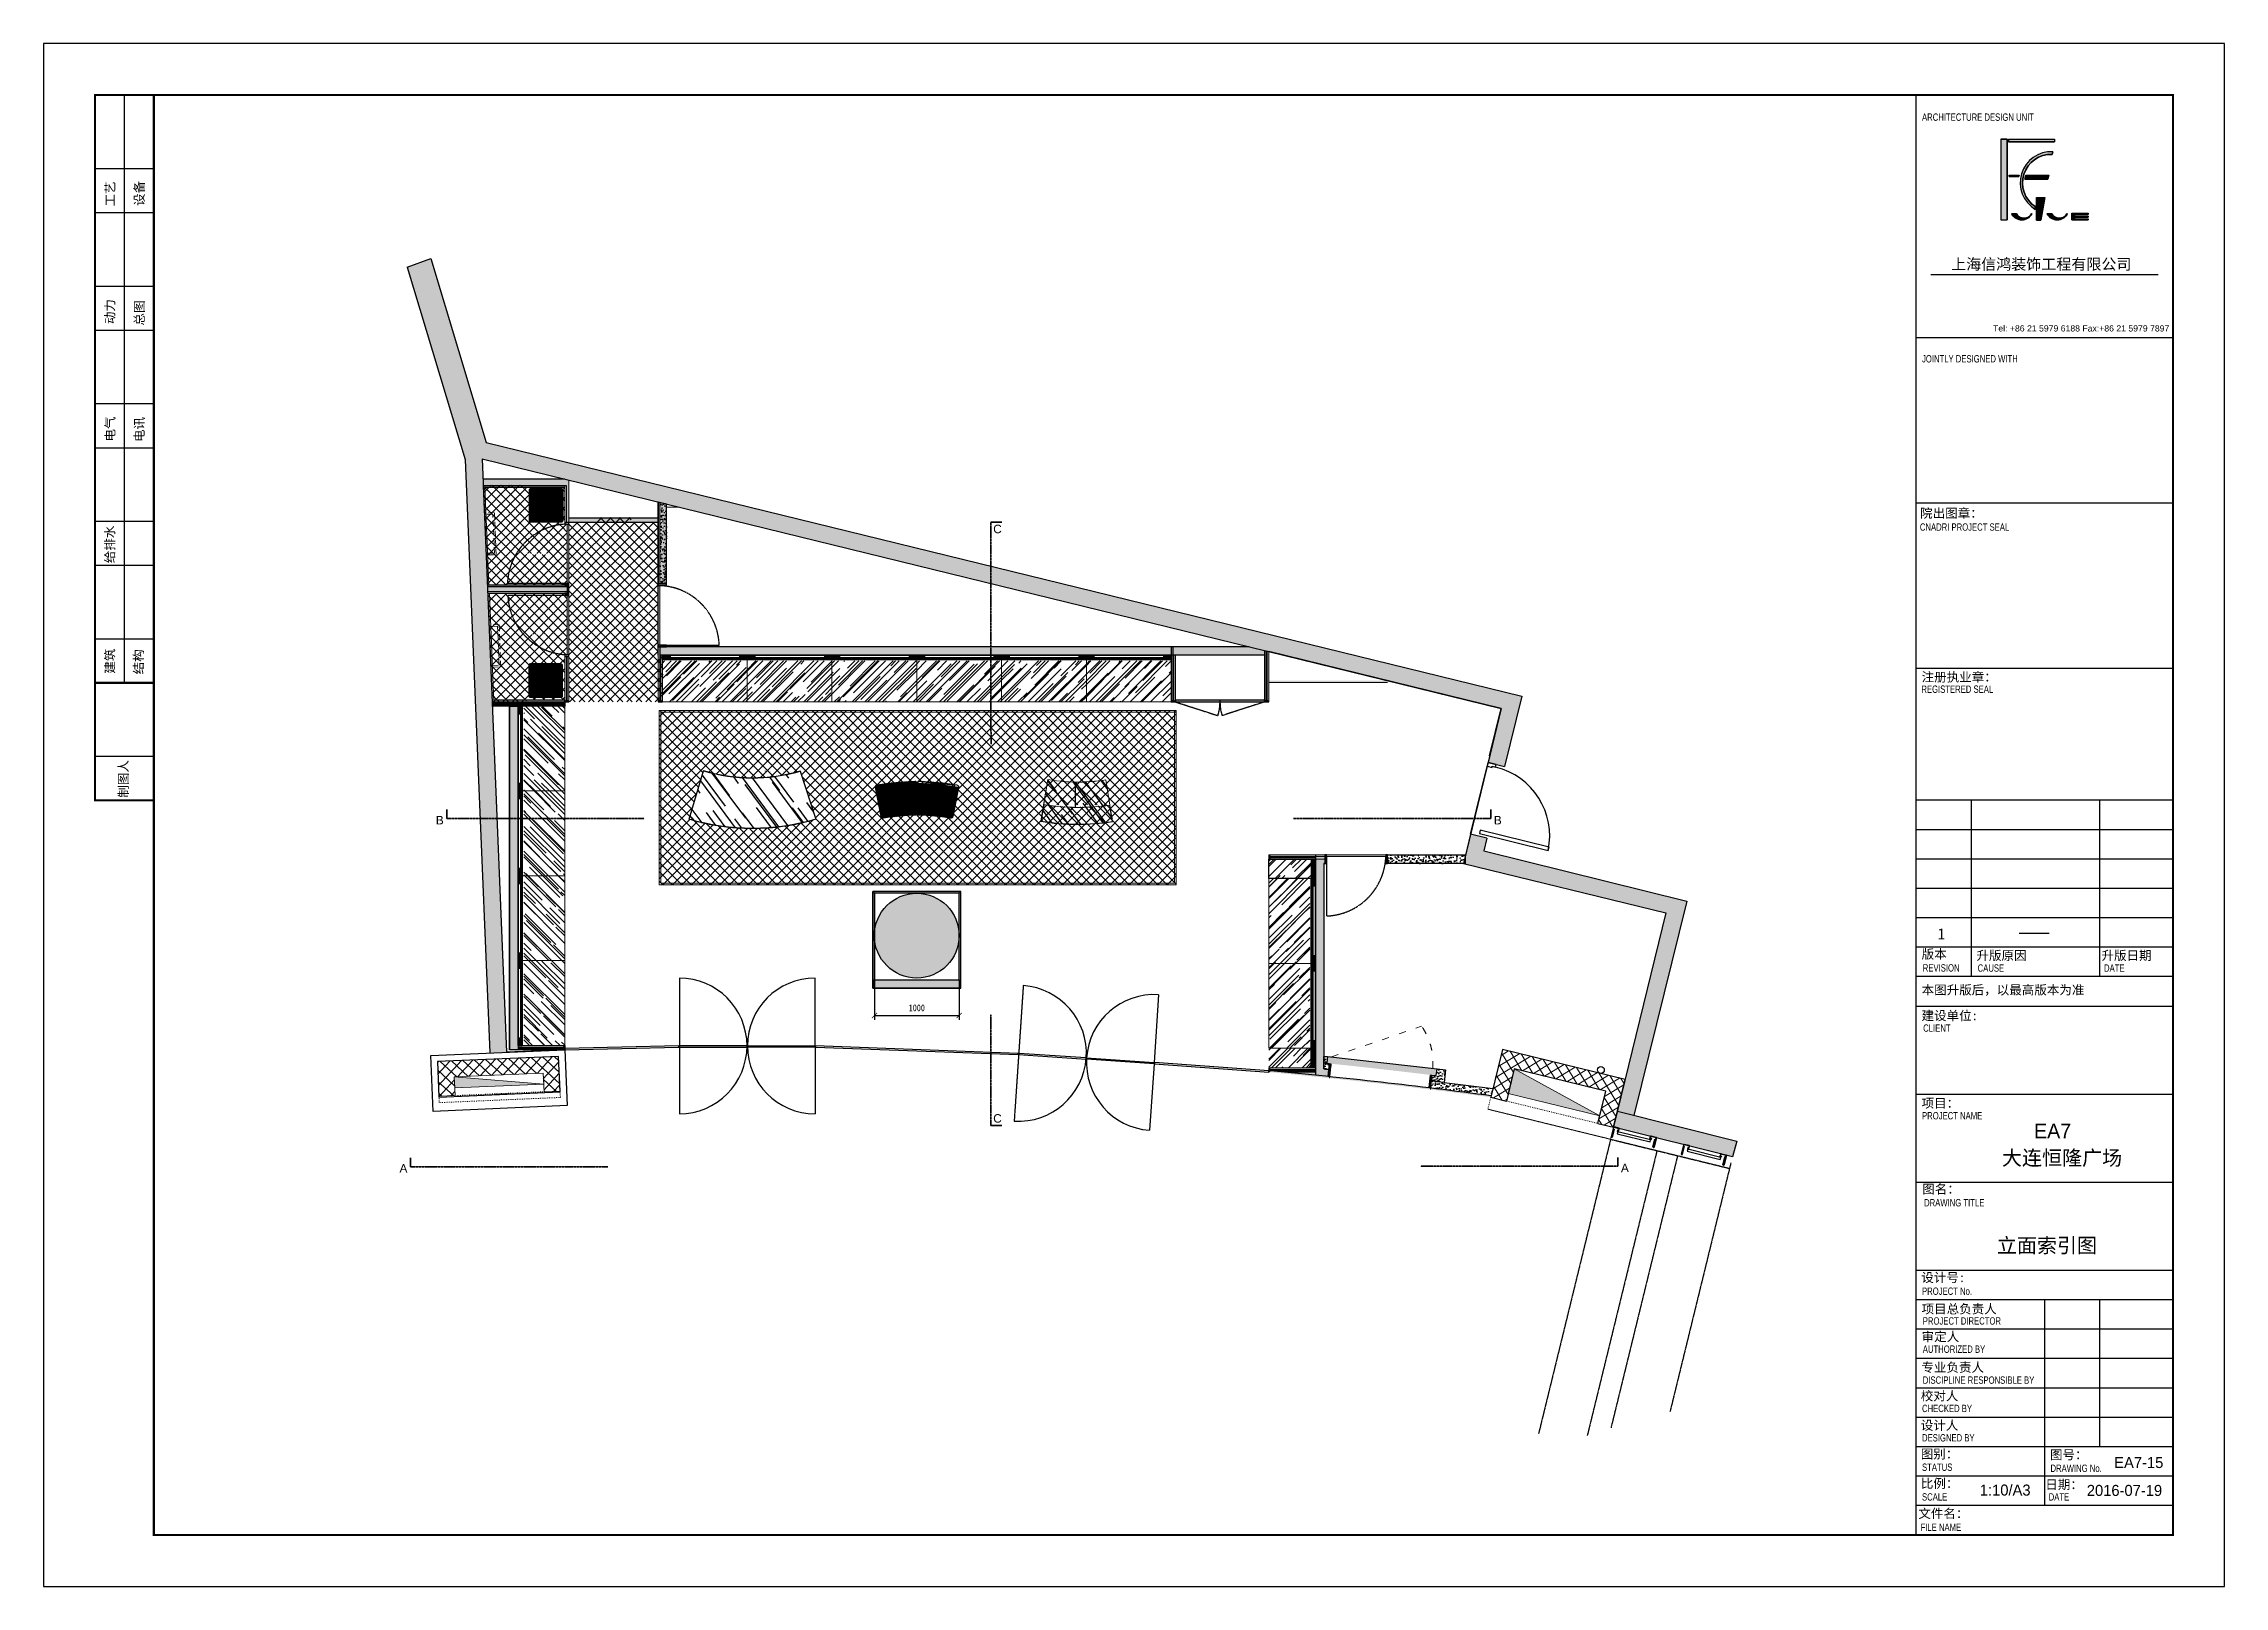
# Model space of a CAD drawing. Header units: millimetres. Extents: x 346472 to 732256, y -34068 to -15883.
# Drawn here: x 680818 to 706537, y -34068 to -15883 of the extents above; entities that cross this region are included whole.
import ezdxf

# ---------------------------------------------------------------- set-up
doc = ezdxf.new("R2010")
doc.units = ezdxf.units.MM
doc.header["$LTSCALE"] = 7
doc.header["$PDMODE"] = 3
for name, pattern in [('ACAD_ISO04W100', [30, 24, -3, 0, -3]), ('AED-090-P-CRL2$0$ACAD_ISO03W100', [30, 12, -18]), ('AED-090-P-PL02-N$0$ACAD_ISO03W100', [30, 12, -18]), ('DASH', [0.35, 0.25, -0.1]), ('DASHDOT', [1, 0.5, -0.25, 0, -0.25]), ('DASHED', [0.75, 0.5, -0.25]), ('HIDDEN', [0.375, 0.25, -0.125]), ('TRATTEGGIATA2', [9.525, 6.35, -3.175])]:
    doc.linetypes.add(name, pattern=pattern)
doc.layers.get('0').update_dxf_attribs({"lineweight": 0})
for name, color, linetype in [('1', 1, 'Continuous'), ('1_AVT', 1, 'Continuous'), ('1建筑平面', 7, 'Continuous'), ('3d floor', 7, 'Continuous'), ('AED-090-P-PL02-N$0$0_fsbracket', 1, 'Continuous'), ('AED-090-P-PL02-N$0$HoseReelBackground', 255, 'Continuous'), ('mdf panels', 7, 'Continuous'), ('WALL', 7, 'Continuous'), ('walls', 7, 'Continuous'), ('图框', 9, 'Continuous')]:
    doc.layers.add(name, color=color, linetype=linetype)
for name, color, linetype, lineweight in [('AED-090-P-CRL2$0$HoseReel', 1, 'Continuous', 13), ('AED-090-P-PL02-N$0$HoseReel', 1, 'Continuous', 13), ('black lacquared metal', 1, 'Continuous', 9), ('EA7 FLOOR', 253, 'Continuous', 5), ('EA7 furniture', 7, 'Continuous', 5), ('materials', 1, 'Continuous', 40), ('QUOTE', 251, 'Continuous', 5), ('tatami panel', 253, 'Continuous', 5)]:
    doc.layers.add(name, color=color, linetype=linetype, lineweight=lineweight)
doc.styles.add('ARIAL', font='Arial.ttf')
doc.styles.add('DIM_FONT', font='', dxfattribs={"width": 0.8})
doc.styles.add('FUGUE', font='Arial.ttf')
doc.styles.get("Standard").update_dxf_attribs({"font": 'STKaiti.ttf'})
doc.styles.add('图签-仿宋', font='')
doc.styles.add('图签-黑体', font='')
doc.styles.get('DIM_FONT').set_extended_font_data('SimHei')
doc.styles.get('图签-仿宋').set_extended_font_data('FangSong_GB2312')
doc.styles.get('图签-黑体').set_extended_font_data('SimHei')
doc.dimstyles.new('DIMN100', dxfattribs={"dimtxt": 80, "dimasz": 60, "dimexe": 50, "dimexo": 0, "dimgap": 50, "dimtad": 1, "dimdec": 0, "dimrnd": 5, "dimzin": 0, "dimdsep": 46, "dimtxsty": 'DIM_FONT', "dimblk": 'ARCHTICK', "dimcen": 1, "dimclrd": 256, "dimclre": 256, "dimclrt": 256, "dimadec": 0, "dimazin": 0, "dimtfac": 1, "dimtdec": 0, "dimtix": 1, "dimtmove": 2, "dimatfit": 3, "dimldrblk": '_DIMX', "dimfxl": 250, "dimtolj": 1, "dimtzin": 0, "dimarcsym": 0})
pattern_1 = [(45, (563928.596, -16817.7374), (-4.49012806, 4.49012806), [])]
pattern_2 = [(45, (516821.82, -16817.74), (-56.1266, 56.1266), []), (135, (516821.82, -16817.74), (-56.1266, -56.1266), [])]
pattern_3 = [(50, (231619.68, -124.45), (91.092334, -7.969543), [9.525, -104.775]), (355, (231619.68, -124.45), (-17.62171, 95.528423), [7.62, -83.820292]), (100.451445, (231627.27, -125.12), (73.470624, 87.558876), [8.095004, -89.045122]), (46.1842, (231619.68, -99.05), (135.53952, -21.021164), [14.2875, -157.1625]), (96.635558, (231630.98, -100.8), (118.702067, 123.713062), [12.14251, -133.567804]), (351.18415, (231619.68, -99.05), (118.702067, 123.713062), [11.429984, -125.729866]), (21, (231632.38, -105.4), (75.807196, -51.132599), [9.525, -104.775]), (326, (231632.38, -105.4), (30.901014, 92.093983), [7.62, -83.82]), (71.451445, (231638.7, -109.66), (106.70821, 40.961384), [8.095004, -89.044969]), (37.5, (231619.683, -124.453), (1.5443016, 42.2775194), [0, -82.804, 0, -85.09, 0, -84.1375]), (7.5, (231619.683, -124.453), (33.4098313, 50.0902874), [0, -48.514, 0, -80.899, 0, -32.0675]), (327.5, (231591.362, -124.453), (67.7952976, -2.864372), [0, -31.75, 0, -99.06, 0, -131.445]), (317.5, (231578.66, -124.45), (74.064591, 12.7132455), [0, -41.275, 0, -65.786, 0, -93.345])]

msp = doc.modelspace()

# ---------------------------------------------------------------- texts
at = {"layer": 'mdf panels', "char_height": 100}
for s, width, heights, insert, attachment_point, rotation in [('{\\f@Arial Unicode MS|b0|i0|c0|p34;\\C1;C}', 127.405, [0], (692017.4, -21553.7, 2.3), 1, 359.58256), ('{\\f@Arial Unicode MS|b0|i0|c0|p34;\\C1;B}', 416.371, [78.8], (685443.7, -24986.4), 1, 359.58256), ('{\\f@Arial Unicode MS|b0|i0|c0|p34;\\C1;B}', 416.371, [78.8], (698014, -24986.4), 3, 0.41744), ('{\\f@Arial Unicode MS|b0|i0|c0|p34;\\C1;C}', 127.405, [0], (692017.4, -28603.7, 2.3), 7, 0.41744), ('{\\f@Arial Unicode MS|b0|i0|c0|p34;\\C1;A}', 127.405, [0], (685015.8, -29090.5), 1, 359.58256), ('{\\f@Arial Unicode MS|b0|i0|c0|p34;\\C1;A}', 127.405, [0], (699512.9, -29085.6), 3, 0.41744)]:
    msp.add_mtext_dynamic_manual_height_columns(s, width=width, gutter_width=12.5, heights=heights, dxfattribs=dict(at, insert=insert, attachment_point=attachment_point, rotation=rotation))
at = {"layer": '图框', "color": 251, "style": 'ARIAL', "width": 0.75}
for s, height, p in [('ARCHITECTURE DESIGN UNIT', 86.596, (702971.1, -16792.6)), ('JOINTLY DESIGNED WITH', 86.596, (702971.1, -19641.1)), ('CNADRI PROJECT SEAL', 86.596, (702945.9, -21624.6)), ('REGISTERED SEAL', 86.596, (702963.5, -23535.7)), ('REVISION', 86.6, (702980.1, -26821.2)), ('CAUSE', 86.6, (703627, -26823.2)), ('DATE', 86.6, (705117.8, -26823.2)), ('CLIENT', 86.6, (702984.8, -27530.6)), ('PROJECT NAME', 86.596, (702971.1, -28563.8)), ('DRAWING TITLE', 86.596, (702995.4, -29589.5)), ('PROJECT No.', 86.596, (702971.1, -30632.1)), ('PROJECT DIRECTOR', 86.596, (702980.1, -30982.9)), ('AUTHORIZED BY', 86.596, (702980.1, -31315.4)), ('DISCIPLINE RESPONSIBLE BY', 86.596, (702980.1, -31680)), ('CHECKED BY', 86.6, (702971.1, -32013.9)), ('DESIGNED BY', 86.596, (702971.1, -32360.3)), ('STATUS', 86.6, (702971.1, -32706.7)), ('DRAWING No.', 86.596, (704486.2, -32719.6)), ('SCALE', 86.6, (702971.1, -33057)), ('DATE', 86.6, (704464.9, -33057)), ('FILE NAME', 86.6, (702953.8, -33414.4))]:
    msp.add_text(s, height=height, dxfattribs=at).set_placement(p)
at = {"layer": '图框', "color": 251, "style": '图签-黑体'}
for s, p in [('工艺', (681656.3, -17801.9)), ('设备', (682000.5, -17796.3)), ('动力', (681652.8, -19189.6)), ('总图', (682000.5, -19205.6)), ('电气', (681656.3, -20573)), ('电讯', (682000.5, -20579.3)), ('给排水', (681652.6, -22007.6)), ('建筑', (681653, -23309.4)), ('结构', (681991.8, -23317.4)), ('制图人', (681812, -24771.5))]:
    msp.add_text(s, height=108.25, rotation=90, dxfattribs=at).set_placement(p)
at = {"layer": '图框', "color": 251}
for s, height, style, p in [('院出图章：', 108.25, '图签-黑体', (702948.9, -21472.1)), ('注册执业章：', 108.25, '图签-黑体', (702966.5, -23402.5)), ('1', 129.9, '图签-仿宋', (703154.7, -26442.4)), ('版本', 108.25, '图签-黑体', (702966.4, -26668.8)), ('升版原因', 108.25, '图签-黑体', (703613.3, -26685)), ('升版日期', 108.25, '图签-黑体', (705087.9, -26685)), ('本图升版后，以最高版本为准', 108.245, '图签-黑体', (702966.4, -27091.4)), ('建设单位:', 108.25, '图签-黑体', (702965.5, -27394.6)), ('项目：', 108.25, '图签-黑体', (702965.5, -28426)), ('图名：', 108.25, '图签-黑体', (702974.1, -29438.7)), ('设计号:', 108.25, '图签-黑体', (702962.4, -30481.4)), ('项目总负责人', 108.25, '图签-黑体', (702966.4, -30851.9)), ('审定人', 108.25, '图签-黑体', (702966.4, -31178.7)), ('专业负责人', 108.25, '图签-黑体', (702964.2, -31540.3)), ('校对人', 108.25, '图签-黑体', (702956.6, -31876.9)), ('设计人', 108.25, '图签-黑体', (702956.6, -32223.3)), ('图别：', 108.25, '图签-黑体', (702956.6, -32561.2)), ('图号：', 108.25, '图签-黑体', (704479.9, -32570.5)), ('比例：', 108.25, '图签-黑体', (702957.3, -32908.4)), ('日期：', 108.25, '图签-黑体', (704425, -32922.3)), ('文件名：', 108.25, '图签-黑体', (702927.8, -33263.6))]:
    msp.add_text(s, height=height, dxfattribs=dict(at, style=style)).set_placement(p)
for s, height, p in [('EA7', 173.19, (704292.3, -28786.2)), ('大连恒隆广场', 173.19, (703913.6, -29103.8)), ('立面索引图', 173.19, (703854, -30135.9)), ('2016-07-19', 129.89, (704914.4, -33002.2))]:
    msp.add_text(s, height=height, dxfattribs=at).set_placement(p)
at = {"layer": '图框', "color": 251, "insert": (704377.7, -18490), "char_height": 129.895, "width": 3030.873, "attachment_point": 5, "line_spacing_factor": 0.66852, "style": 'FUGUE'}
msp.add_mtext('{\\fSimSun|b0|i0|c134|p2;上海信鸿装饰工程有限公司}', dxfattribs=at)
at = {"layer": '图框', "color": 251, "insert": (703808.9, -19277.1), "char_height": 132.56, "attachment_point": 7, "line_spacing_factor": 0.66852, "style": 'FUGUE'}
msp.add_mtext('{\\H0.55168x;\\C7;Tel: +86 21 5979 6188 Fax:+86 21 5979 7897}', dxfattribs=at)
at = {"layer": '图框', "color": 251, "char_height": 129.89, "width": 67.606, "attachment_point": 4}
for s, insert in [('EA7-15', (705237.8, -32609.4)), ('1:10/A3', (703652.4, -32933.9))]:
    msp.add_mtext(s, dxfattribs=dict(at, insert=insert))

# ---------------------------------------------------------------- blocks, each defined once
blk = doc.blocks.new('AED-090-P-PL02-N$0$FS-CURTAIN')
at = {"layer": 'AED-090-P-PL02-N$0$0_fsbracket', "extrusion": (-0.002001, -0.152735, 0.988265)}
for p, q in [((-259, 5, 1), (-261, -110, -16)), ((-258, -110, -16), (-256, 5, 1)), ((-193, 8, 2), (-254, 9, 2)), ((-254, 6, 2), (-193, 5, 2)), ((-192, 4, 1), (-193, -32, -4)), ((-190, -32, -4), (-189, 4, 1)), ((196, 2, 2), (257, 1, 2)), ((-261, -114, -17), (-250, -114, -17)), ((-260, -40, -5), (-260, -43, -6)), ((-250, -112, -16), (-256, -111, -16)), ((-247, -16, -2), (-249, -110, -16)), ((-246, -110, -16), (-244, -16, -2)), ((-204, -16, -2), (-205, -32, -4)), ((-201, -16, -2), (-204, -16, -2)), ((-202, -32, -4), (-201, -16, -2)), ((-194, -33, -4), (-200, -33, -4)), ((-200, -36, -5), (-194, -36, -5)), ((190, -38, -4), (191, -2, 1)), ((194, -2, 1), (193, -38, -4)), ((195, -39, -4), (201, -40, -4)), ((201, -43, -5), (195, -42, -5)), ((257, -2, 2), (196, -1, 2)), ((202, -38, -4), (203, -23, -2)), ((203, -23, -2), (206, -23, -2)), ((206, -23, -2), (205, -38, -4)), ((244, -118, -16), (246, -23, -2)), ((249, -24, -2), (247, -118, -16)), ((249, -119, -17), (255, -119, -17)), ((260, -123, -17), (249, -122, -17)), ((256, -118, -16), (258, -3, 1)), ((261, -3, 1), (259, -118, -16)), ((260, -48, -6), (260, -51, -6))]:
    blk.add_line(p, q, dxfattribs=at)
at = {"layer": 'AED-090-P-PL02-N$0$0_fsbracket', "extrusion": (-0.002001, -0.152735, 0.988265), "elevation": 1}
for points in [[(-247, -19), (-244, -19)], [(249, -20), (246, -20)]]:
    blk.add_lwpolyline(points, dxfattribs=at)
blk.add_lwpolyline([(201, -40), (-199, -39), (-199, -64), (201, -65)], close=True, dxfattribs=at)
at = {"layer": 'AED-090-P-PL02-N$0$0_fsbracket', "extrusion": (-0.002001, -0.152735, 0.988265)}
for centre, radius, start, end in [((-254, 2, 1), 4.5, 89.8432, 179.8432), ((-254, 2, 1), 1.5, 89.8432, 179.8432), ((-193, 1, 1), 4.5, 359.8432, 89.8431), ((-193, 1, 1), 1.5, 359.8431, 89.8432), ((196, 0, 1), 4.5, 89.8431, 179.8431), ((257, 0, 1), 4.5, 359.8431, 89.8431), ((-255, -114, 1), 4.5, 179.8432, 269.8431), ((-255, -114, 1), 1.5, 179.8432, 269.8431), ((-249, -114, 1), 1.5, 269.8432, 359.8432), ((-249, -114, 1), 4.5, 269.8432, 359.8432), ((-200, -35, 1), 4.5, 179.8432, 269.8431), ((-200, -35, 1), 1.5, 179.8432, 269.8432), ((-194, -35, 1), 1.5, 269.8431, 359.8431), ((-194, -35, 1), 4.5, 269.8431, 359.8432), ((195, -36, 1), 4.5, 179.8431, 269.8431), ((195, -36, 1), 1.5, 179.8431, 269.8431), ((196, 0, 1), 1.5, 89.8431, 179.8432), ((201, -36, 1), 1.5, 269.8431, 359.8431), ((201, -36, 1), 4.5, 269.8431, 359.8431), ((250, -116, 1), 4.5, 179.8431, 269.8431), ((250, -116, 1), 1.5, 179.8431, 269.8431), ((256, -116, 1), 1.5, 269.8432, 359.8431), ((256, -116, 1), 4.5, 269.8432, 359.8431), ((257, 0, 1), 1.5, 359.8431, 89.8431)]:
    blk.add_arc(centre, radius, start, end, dxfattribs=at)
blk = doc.blocks.new('parete 100')
at = {"ltscale": 100}
h = blk.add_hatch(color=8, dxfattribs=at)
h.dxf.hatch_style = 1
h.paths.add_polyline_path([(-90, 550), (-2, 550), (-90, 520)], flags=17)
h.paths.add_polyline_path([(-2, 550), (-2, 520), (-90, 520)])
h.paths.add_polyline_path([(-80, 520), (-2, 520), (-2, 500), (-80, 500)])
h.paths.add_polyline_path([(-998, 520), (-90, 520), (-90, 500), (-998, 500)])
h.paths.add_polyline_path([(-998, 550), (-910, 550), (-910, 520)], flags=17)
h.paths.add_polyline_path([(-998, 550), (-910, 520), (-998, 520)])
at = {"layer": 'black lacquared metal'}
h = blk.add_hatch(dxfattribs=at)
h.set_pattern_fill('AR-RROOF', color=256, scale=5, angle=45)
h.set_pattern_definition([(45, (-76560.84, -19870.8), (107.76307, 287.3682), [1905, -254, 635, -127]), (45, (-76486.3, -19706.46), (-209.23997, 29.63485), [381, -41.91, 762, -95.25]), (45, (-76592.27, -19749.57), (406.8056, 527.14103), [1016, -177.8, 508, -127])])
h.paths.add_polyline_path([(0, 550), (-1000, 550), (-1000, 302), (0, 302)])
h.paths.add_polyline_path([(-1000, 482), (-1000, 550), (0, 550), (0, 482)], flags=17)
h.paths.add_polyline_path([(0, 302), (-1000, 302), (-1000, 0), (0, 0)])
at = {"layer": 'mdf panels', "lineweight": 5}
h = blk.add_hatch(dxfattribs=at)
h.set_pattern_fill('ANSI31', color=256, scale=2)
h.set_pattern_definition([(45, (-89860.4903, -14184.735), (-4.49012806, 4.49012806), [])])
h.paths.add_polyline_path([(-920, 520), (-998, 520), (-998, 500), (-920, 500)])
h.paths.add_polyline_path([(-910, 550), (-998, 550), (-910, 520)], flags=17)
h.paths.add_polyline_path([(-998, 550), (-998, 520), (-920, 520), (-910, 520)], flags=17)
h.paths.add_polyline_path([(-2, 550), (-90, 550), (-2, 520)], flags=17)
h.paths.add_polyline_path([(-90, 550), (-90, 520), (-2, 520)], flags=17)
h.paths.add_polyline_path([(-90, 500), (-90, 520), (-910, 520), (-910, 500)])
h.paths.add_polyline_path([(-80, 520), (-80, 500), (-2, 500), (-2, 520)])
at = {"layer": 'black lacquared metal', "color": 0}
blk.add_lwpolyline([(-1000, 550), (0, 550), (0, 0), (-1000, 0)], close=True, dxfattribs=at)
at = {"layer": 'black lacquared metal', "linetype": 'TRATTEGGIATA2'}
blk.add_lwpolyline([(-1000, 550), (0, 550), (0, 500), (-1000, 500)], close=True, dxfattribs=at)
blk.add_lwpolyline([(-1000, 550), (0, 550), (0, 500), (-1000, 500)], close=True, dxfattribs=at)
at = {"layer": 'black lacquared metal'}
for points in [[(-1000, 550), (-998, 550), (-998, 500), (-1000, 500)], [(0, 550), (-2, 550), (-2, 500), (0, 500)]]:
    blk.add_lwpolyline(points, close=True, dxfattribs=at)
at = {"layer": 'mdf panels'}
for p, q in [((-1000, 550), (-1000, 500)), ((-1000, 550), (-1000, 500)), ((-998, 550), (-998, 500)), ((-998, 550), (-910, 520)), ((-2, 550), (-90, 520)), ((-2, 550), (-2, 500)), ((0, 550), (0, 500)), ((0, 550), (0, 500))]:
    blk.add_line(p, q, dxfattribs=at)
for points in [[(-1000, 550), (0, 550), (0, 500), (-1000, 500)], [(-998, 550), (-910, 550), (-910, 520), (-998, 520)], [(-998, 500), (-2, 500), (-2, 520), (-998, 520)], [(-920, 500), (-910, 500), (-910, 520), (-920, 520)], [(-2, 550), (-90, 550), (-90, 520), (-2, 520)], [(-80, 500), (-90, 500), (-90, 520), (-80, 520)]]:
    blk.add_lwpolyline(points, close=True, dxfattribs=at)
for points in [[(-920, 500), (-920, 520), (-910, 520), (-910, 500)], [(-920, 520), (-910, 520), (-910, 500), (-912, 500), (-912, 518), (-918, 518), (-918, 500), (-920, 500), (-920, 520)], [(-918, 500), (-920, 500), (-920, 520), (-910, 520), (-910, 500), (-912, 500)], [(-910, 500), (-910, 520), (-920, 520), (-920, 500)], [(-910, 520), (-920, 520), (-920, 500), (-918, 500), (-918, 518), (-912, 518), (-912, 500), (-910, 500), (-910, 520)], [(-918, 500), (-918, 518), (-912, 518), (-912, 500)], [(-912, 500), (-912, 518), (-918, 518), (-918, 500)], [(-80, 500), (-80, 520), (-90, 520), (-90, 500)], [(-80, 520), (-90, 520), (-90, 500), (-88, 500), (-88, 518), (-82, 518), (-82, 500), (-80, 500), (-80, 520)], [(-82, 500), (-82, 518), (-88, 518), (-88, 500)]]:
    blk.add_lwpolyline(points, dxfattribs=at)
blk = doc.blocks.new('_ArchTick')
at = {"color": 0, "linetype": 'ByBlock', "const_width": 0.15}
blk.add_lwpolyline([(-0.5, -0.5), (0.5, 0.5)], dxfattribs=at)
blk = doc.blocks.new('*D162')
at = {"layer": 'Defpoints', "color": 0, "lineweight": 5, "transparency": 16777216}
for p in [(690616, -27018), (691616, -27018), (691616, -27339)]:
    blk.add_point(p, dxfattribs=at)
at = {"layer": 'QUOTE', "lineweight": -2, "transparency": 16777216}
for p, q in [((690616, -27018), (690616, -27389)), ((691616, -27018), (691616, -27389)), ((690616, -27339), (691616, -27339))]:
    blk.add_line(p, q, dxfattribs=at)
at = {"layer": 'QUOTE', "lineweight": -2, "transparency": 16777216, "xscale": 60, "yscale": 60, "zscale": 60, "rotation": 180}
blk.add_blockref('_ArchTick', (690616, -27339), dxfattribs=at)
at = {"layer": 'QUOTE', "lineweight": -2, "transparency": 16777216, "xscale": 60, "yscale": 60, "zscale": 60}
blk.add_blockref('_ArchTick', (691616, -27339), dxfattribs=at)
at = {"layer": 'QUOTE', "lineweight": 5, "transparency": 16777216, "insert": (691116, -27249), "char_height": 80, "attachment_point": 5, "style": 'DIM_FONT'}
blk.add_mtext('\\A1;1000', dxfattribs=at)
blk = doc.blocks.new('_DIMX')
blk.add_line((-150, 0), (150, 0))
at = {"const_width": 50}
blk.add_lwpolyline([(-70, -70), (70, 70)], dxfattribs=at)

# ---------------------------------------------------------------- dimensions: what is measured, and where the dimension line sits
at = {"layer": 'QUOTE', "lineweight": 5}
dim = msp.add_aligned_dim(p1=(690615.6, -27017.7), p2=(691615.6, -27017.7), distance=-321.5, dimstyle='DIMN100', dxfattribs=at)
dim.commit()
dim.dimension.update_dxf_attribs({"geometry": '*D162', "text_midpoint": (691115.6, -27248.7)})

# ---------------------------------------------------------------- hatches: boundary and pattern name
h = msp.add_hatch(color=1)
h.dxf.hatch_style = 1
h.paths.add_polyline_path([(692662.1, -24557.4, 0.0390498), (692985, -24587.2), (692985, -24588.2, -0.0389311), (692662.9, -24558.5), (692612.3, -24853.2, 0.0373226), (692985, -24885.8), (692985, -24886.8, -0.0374244), (692611.1, -24854.1), (692611.1, -24854.1)])
h = msp.add_hatch(color=1)
h.dxf.hatch_style = 1
h.paths.add_polyline_path([(692985, -24587.2), (692985, -24886.8, 0.0409253), (693394.3, -24858.5), (693346.1, -24560.5, -0.0432043)])
h.paths.add_polyline_path([(692986, -24588.2), (692986, -24885.9, 0.040726), (693393.1, -24857.7), (693345.3, -24561.6, -0.0429643)], flags=16)
h = msp.add_hatch(color=1)
h.dxf.hatch_style = 1
h.paths.add_polyline_path([(692611.1, -24854.1, 0.0000996), (692612.1, -24854.2), (692579.3, -25047.1, 0.0427843), (693023.5, -25084.1), (693023.5, -25085.1, -0.04288), (692578.1, -25047.9)])
h = msp.add_hatch(color=1)
h.dxf.hatch_style = 1
h.paths.add_polyline_path([(693393.3, -24858.6, 0.0000996), (693394.3, -24858.5), (693425.7, -25052.9, -0.038696), (693023.5, -25085.1), (693023.5, -25084.1, 0.0385995), (693424.6, -25052.1)])
at = {"layer": 'AED-090-P-CRL2$0$HoseReel', "extrusion": (0.000187716, -0.000339531, 1)}
h = msp.add_hatch(dxfattribs=at)
h.set_pattern_fill('ANSI37', color=8, scale=30, angle=-191.13875, style=0)
h.set_pattern_definition([(211.247, (699495.57, -28020.31), (49.409, -81.433), []), (301.247, (699495.57, -28020.31), (81.433, 49.409), [])])
h.paths.add_polyline_path([(699332.8, -28655.9), (699470.7, -28092.5), (698023.4, -27738.3), (697885.5, -28301.7), (698070.1, -28346.9), (698162.8, -27968), (699241, -28231.9), (699148.3, -28610.7)])
at = {"layer": 'AED-090-P-CRL2$0$HoseReel'}
for points in [[(695963.5, -28054.1), (695983.3, -28056.2), (695999.6, -27907.4), (695979, -27905.3)], [(697156.3, -28188.7), (697176.1, -28191.1), (697191.7, -28041.2), (697171.7, -28041.2)]]:
    msp.add_hatch(color=256, dxfattribs=at).paths.add_polyline_path(points)
at = {"layer": 'AED-090-P-CRL2$0$HoseReel', "extrusion": (0.000187716, -0.000339531, 1)}
msp.add_hatch(color=256, dxfattribs=at).paths.add_polyline_path([(699169.7, -28523.3), (698091.5, -28259.4), (698162.8, -27968)])
at = {"layer": 'AED-090-P-PL02-N$0$HoseReel', "extrusion": (0.001481, 7.72385e-05, 0.999999)}
h = msp.add_hatch(dxfattribs=at)
h.set_pattern_fill('ANSI37', color=8, scale=30, angle=-174.92964, style=0)
h.set_pattern_definition([(227.456, (686894.54, -27744.18), (70.1766, -64.4035), []), (317.456, (686894.54, -27744.18), (64.4035, 70.1766), [])])
h.paths.add_polyline_path([(686908.4, -28230.1), (686890.8, -27820.5), (685462.1, -27881.8), (685479.7, -28291.4), (685669.5, -28283.2), (685660.1, -28063.4), (686709.1, -28018.4), (686718.6, -28238.2)])
msp.add_hatch(color=256, dxfattribs=at).paths.add_polyline_path([(686714.7, -28148.3), (685665.7, -28193.3), (685660.1, -28063.4)])
at = {"layer": 'black lacquared metal'}
h = msp.add_hatch(color=256, dxfattribs=at)
h.dxf.hatch_style = 1
h.paths.add_polyline_path([(689739.9, -24456, -0.1439022), (688607.5, -24453.9), (688599.6, -24453.9), (688427.7, -25026.2), (688427.7, -25026.4, 0.1467398), (689927.7, -25026.4), (689927.7, -25026.1)])
h.paths.add_polyline_path([(688430.1, -25025), (688601.6, -24454.2, 0.144367), (689738.6, -24458.5), (689925.2, -25025, -0.1463565)], flags=16)
h = msp.add_hatch(color=256, dxfattribs=at)
h.dxf.hatch_style = 1
h.paths.add_polyline_path([(689739.9, -24456, -0.1439022), (688607.5, -24453.9), (688599.6, -24453.9), (688427.7, -25026.2), (688427.7, -25026.4, 0.1467398), (689927.7, -25026.4), (689927.7, -25026.1)])
h.paths.add_polyline_path([(688430.1, -25025), (688601.6, -24454.2, 0.144367), (689738.6, -24458.5), (689925.2, -25025, -0.1463565)], flags=16)
at = {"layer": 'EA7 furniture', "lineweight": 5}
h = msp.add_hatch(color=256, dxfattribs=at)
h.dxf.hatch_style = 1
h.paths.add_polyline_path([(687013.3, -21028.5), (686963.3, -21016.3), (685998.1, -21016.3), (686001.4, -21096.3), (686983.3, -21096.3), (686983.3, -21526.3), (687013.3, -21526.3)])
at = {"layer": 'EA7 furniture'}
h = msp.add_hatch(dxfattribs=at)
h.set_pattern_fill('ANSI37', color=252, scale=25)
h.set_pattern_definition(pattern_2)
h.paths.add_polyline_path([(688065.6, -21526.3), (687013.3, -21526.3), (687013.3, -21546.3), (687013.3, -22246.3), (687013.3, -22266.3), (687013.3, -23642.2), (688115.6, -23642.2), (688115.6, -23092.2), (688065.6, -23092.2)])
edge = h.paths.add_edge_path()
edge.add_line((686963.3, -21547.6), (686963.3, -21526.3))
edge.add_line((686963.3, -21526.3), (686963.3, -21116.3))
edge.add_line((686963.3, -21116.3), (686923.6, -21125.4))
edge.add_arc((686923.6, -21145.4), 20, 0, 90, ccw=False)
edge.add_line((686943.6, -21145.4), (686943.6, -21505.4))
edge.add_arc((686923.6, -21505.4), 20, -90, 0, ccw=False)
edge.add_line((686923.6, -21525.4), (686563.6, -21525.4))
edge.add_arc((686563.6, -21505.4), 20, 180, 270, ccw=False)
edge.add_line((686543.6, -21505.4), (686543.6, -21145.4))
edge.add_arc((686563.6, -21145.4), 20, 90, 180, ccw=False)
edge.add_line((686563.6, -21125.4), (686002.3, -21116.3))
edge.add_line((686002.3, -21116.3), (686050.1, -22266.3))
edge.add_line((686050.1, -22266.3), (686963.3, -22266.3))
edge.add_line((686963.3, -22266.3), (686963.3, -22246.3))
edge.add_line((686963.3, -22246.3), (686288.3, -22246.3))
edge.add_arc((687013.8, -22271.8), 726, 93.99033, 177.98556, ccw=False)
edge = h.paths.add_edge_path()
edge.add_line((686993.3, -21546.3), (686988.3, -21546.3))
edge.add_arc((687013.8, -22271.8), 726, 92.01444, 177.98556)
edge.add_line((686288.3, -22246.3), (686993.3, -22246.3))
edge.add_line((686993.3, -22246.3), (686993.3, -21546.3))
edge = h.paths.add_edge_path()
edge.add_line((686993.3, -22386.3), (686293.3, -22386.3))
edge.add_arc((687018.8, -22360.8), 726, 182.01444, 267.98556)
edge.add_line((686993.3, -23086.3), (686993.3, -22386.3))
edge = h.paths.add_edge_path()
edge.add_line((686293.3, -22386.3), (686963.3, -22386.3))
edge.add_line((686963.3, -22386.3), (686963.3, -22366.3))
edge.add_line((686963.3, -22366.3), (686054.2, -22366.3))
edge.add_line((686054.2, -22366.3), (686106.4, -23622.2))
edge.add_line((686106.4, -23622.2), (686963.3, -23622.2))
edge.add_line((686963.3, -23622.2), (686963.3, -23084.6))
edge.add_arc((687018.8, -22360.8), 726, 182.01444, 265.614, ccw=False)
edge = h.paths.add_edge_path(flags=16)
edge.add_line((686559, -23191.4), (686919, -23191.4))
edge.add_arc((686919, -23211.4), 20, 0, 90, ccw=False)
edge.add_line((686939, -23211.4), (686939, -23571.4))
edge.add_arc((686919, -23571.4), 20, -90, 0, ccw=False)
edge.add_line((686919, -23591.4), (686559, -23591.4))
edge.add_arc((686559, -23571.4), 20, 180, 270, ccw=False)
edge.add_line((686539, -23571.4), (686539, -23211.4))
edge.add_arc((686559, -23211.4), 20, 90, 180, ccw=False)
h.paths.add_polyline_path([(687331.2, -21526.3), (687747.7, -21526.3), (687744.6, -21467), (687328.1, -21467)])
h.paths.add_polyline_path([(686080.6, -21116.3), (686497.1, -21116.3), (686497.1, -21088.3), (686080.6, -21088.3)])
h.paths.add_polyline_path([(686518.3, -21893.5), (686754.5, -21893.5), (686754.5, -21904.5), (686518.3, -21904.5)], flags=16)
h.paths.add_polyline_path([(686518.3, -22848.1), (686754.5, -22848.1), (686754.5, -22842.2), (686518.3, -22842.2)], flags=16)
h.paths.add_polyline_path([(686096.4, -23655.7), (686512.9, -23655.7), (686512.8, -23621.6), (686096.2, -23621.6)])
h.paths.add_polyline_path([(686590.6, -23504.2), (686904.7, -23504.2), (686904.7, -23267), (686590.6, -23267)], flags=0)
at = {"layer": 'EA7 furniture', "lineweight": 5}
h = msp.add_hatch(color=256, dxfattribs=at)
h.dxf.hatch_style = 1
h.paths.add_polyline_path([(686993.3, -22266.3), (686963.3, -22266.3), (686050.1, -22266.3), (686050.9, -22286.3), (686993.3, -22286.3)])
h.paths.add_polyline_path([(686022.3, -21096.3), (686002.3, -21096.3), (686050.1, -22266.3), (686070.1, -22266.3)])
at = {"layer": 'EA7 furniture', "ltscale": 100}
h = msp.add_hatch(dxfattribs=at)
h.set_pattern_fill('ANSI31', color=8, scale=50)
h.paths.add_polyline_path([(686563.6, -21125.4, 0.4142136), (686543.6, -21145.4), (686543.6, -21505.4, 0.4142136), (686563.6, -21525.4), (686923.6, -21525.4, 0.4142136), (686943.6, -21505.4), (686943.6, -21145.4, 0.4142136), (686923.6, -21125.4)])
h = msp.add_hatch(dxfattribs=at)
h.set_pattern_fill('ANSI31', color=8, scale=50)
h.set_pattern_definition([(45, (189032.391, -199739.8216), (-4.41941738, 4.41941738), [])])
h.paths.add_polyline_path([(686563.6, -21125.4, 0.4142136), (686543.6, -21145.4), (686543.6, -21505.4, 0.4142136), (686563.6, -21525.4), (686923.6, -21525.4, 0.4142136), (686943.6, -21505.4), (686943.6, -21145.4, 0.4142136), (686923.6, -21125.4)])
at = {"layer": 'EA7 furniture', "lineweight": 5}
h = msp.add_hatch(color=256, dxfattribs=at)
h.dxf.hatch_style = 1
h.paths.add_polyline_path([(686983.3, -21096.3), (686963.3, -21096.3), (686963.3, -21526.3), (686983.3, -21526.3)])
h = msp.add_hatch(color=256, dxfattribs=at)
h.dxf.hatch_style = 1
h.paths.add_polyline_path([(688085.6, -21291), (688065.6, -21286.1), (688065.6, -22252.2), (688085.6, -22252.2)])
h = msp.add_hatch(color=1, dxfattribs=at)
h.dxf.hatch_style = 1
h.paths.add_polyline_path([(687013.3, -21526.3), (686963.3, -21526.3), (686963.3, -21546.3), (687013.3, -21546.3)])
h.paths.add_polyline_path([(687013.3, -23086.3), (686963.3, -23086.3), (686963.3, -23106.3), (687013.3, -23106.3)])
h = msp.add_hatch(color=256, dxfattribs=at)
h.dxf.hatch_style = 1
h.paths.add_polyline_path([(687013.3, -21546.3), (686993.3, -21546.3), (686993.3, -22246.3), (687013.3, -22246.3)])
h = msp.add_hatch(color=256, dxfattribs=at)
h.dxf.hatch_style = 1
h.paths.add_polyline_path([(686993.3, -22346.3), (686993.3, -22286.3), (686050.9, -22286.3), (686053.4, -22346.3)])
h = msp.add_hatch(color=256, dxfattribs=at)
h.dxf.hatch_style = 1
h.paths.add_polyline_path([(686993.3, -22346.3), (686053.4, -22346.3), (686054.2, -22366.3), (686993.3, -22366.3)])
h.paths.add_polyline_path([(686096.4, -23655.7), (686512.9, -23655.7), (686512.9, -23418.5), (686096.4, -23418.5)], flags=9)
h.paths.add_polyline_path([(686590.6, -23504.2), (686904.7, -23504.2), (686904.7, -23267), (686590.6, -23267)], flags=9)
h = msp.add_hatch(color=256, dxfattribs=at)
h.dxf.hatch_style = 1
h.paths.add_polyline_path([(686075.1, -22366.3), (686055.1, -22366.3), (686107.3, -23642.2), (686127.2, -23642.2)])
h = msp.add_hatch(color=1, dxfattribs=at)
h.dxf.hatch_style = 1
h.paths.add_polyline_path([(686963.3, -22246.3), (686963.3, -22266.3), (687013.3, -22266.3), (687013.3, -22246.3)])
h.paths.add_polyline_path([(687013.3, -22366.3), (686963.3, -22366.3), (686963.3, -22386.3), (686993.3, -22386.3), (687013.3, -22386.3)])
h = msp.add_hatch(color=256, dxfattribs=at)
h.dxf.hatch_style = 1
h.paths.add_polyline_path([(687013.3, -22266.3), (686993.3, -22266.3), (686993.3, -22366.3), (687013.3, -22366.3)])
h = msp.add_hatch(color=1, dxfattribs=at)
h.dxf.hatch_style = 1
h.paths.add_polyline_path([(688165.6, -22972.2), (688085.6, -22972.2), (688065.6, -22972.2), (688065.6, -22992.2), (688165.6, -22992.2)])
h.paths.add_polyline_path([(688165.6, -22252.2), (688065.6, -22252.2), (688065.6, -22272.2), (688165.6, -22272.2)])
h = msp.add_hatch(color=256, dxfattribs=at)
h.dxf.hatch_style = 1
h.paths.add_polyline_path([(688085.6, -22272.2), (688065.6, -22272.2), (688065.6, -22972.2), (688085.6, -22972.2)])
h = msp.add_hatch(color=256, dxfattribs=at)
h.dxf.hatch_style = 1
h.paths.add_polyline_path([(687013.3, -22386.3), (686993.3, -22386.3), (686993.3, -23086.3), (687013.3, -23086.3)])
h = msp.add_hatch(color=256, dxfattribs=at)
h.dxf.hatch_style = 1
h.paths.add_polyline_path([(686963.3, -23086.3), (686963.3, -23642.2), (686983.3, -23622.2), (686983.3, -23106.3), (686963.3, -23106.3)])
h = msp.add_hatch(dxfattribs=at)
h.set_pattern_fill('ANSI31', color=256, scale=2)
h.set_pattern_definition([(45, (53622.9805, -160701.76), (-4.49012806, 4.49012806), [])])
h.paths.add_polyline_path([(686993.3, -23106.3), (686983.3, -23106.3), (686983.3, -23622.2), (686993.3, -23622.2)])
h = msp.add_hatch(color=256, dxfattribs=at)
h.dxf.hatch_style = 1
h.paths.add_polyline_path([(687013.3, -23106.3), (686993.3, -23106.3), (686993.3, -23622.2), (687013.3, -23642.2)])
h = msp.add_hatch(color=256, dxfattribs=at)
h.dxf.hatch_style = 1
h.paths.add_polyline_path([(688085.6, -23622.2), (688065.6, -23642.2), (688065.6, -22992.2), (688085.6, -22992.2)])
h = msp.add_hatch(dxfattribs=at)
h.set_pattern_fill('ANSI31', color=256, scale=2)
h.set_pattern_definition([(45, (54725.268, -160701.76), (-4.49012806, 4.49012806), [])])
h.paths.add_polyline_path([(688095.6, -23092.9), (688085.6, -23092.9), (688085.6, -23622.2), (688095.6, -23622.2)])
h = msp.add_hatch(dxfattribs=at)
h.set_pattern_fill('ANSI31', color=256, scale=2)
h.set_pattern_definition([(45, (60775.268, -160701.76), (-4.49012806, 4.49012806), [])])
h.paths.add_polyline_path([(694145.6, -23092.9), (694135.6, -23092.9), (694135.6, -23622.2), (694145.6, -23622.2)])
h = msp.add_hatch(dxfattribs=at)
h.set_pattern_fill('ANSI31', color=256, scale=2)
h.set_pattern_definition([(45, (61877.559, -160701.76), (-4.49012806, 4.49012806), [])])
h.paths.add_polyline_path([(695247.9, -23043.9), (695237.9, -23041.5), (695237.9, -23622.2), (695247.9, -23622.2)])
h = msp.add_hatch(color=256, dxfattribs=at)
h.dxf.hatch_style = 1
h.paths.add_polyline_path([(695247.9, -23622.2), (695267.9, -23642.2), (695267.9, -23048.8), (695247.9, -23043.9)])
at = {"layer": 'EA7 furniture', "ltscale": 100}
h = msp.add_hatch(dxfattribs=at)
h.set_pattern_fill('ANSI31', color=8, scale=50)
h.set_pattern_definition([(45, (189027.747, -201805.8815), (-4.41941738, 4.41941738), [])])
h.paths.add_polyline_path([(686559, -23191.4, 0.4142136), (686539, -23211.4), (686539, -23571.4, 0.4142136), (686559, -23591.4), (686919, -23591.4, 0.4142136), (686939, -23571.4), (686939, -23211.4, 0.4142136), (686919, -23191.4)])
at = {"layer": 'EA7 furniture', "lineweight": 5}
h = msp.add_hatch(color=256, dxfattribs=at)
h.dxf.hatch_style = 1
h.paths.add_polyline_path([(695267.9, -23412.1), (695267.9, -23392.1), (696667.9, -23391.5), (696667.9, -23412.1)])
at = {"layer": 'EA7 furniture', "lineweight": 9}
h = msp.add_hatch(dxfattribs=at)
h.set_pattern_fill('ANSI31', color=256, scale=2, angle=90)
h.set_pattern_definition([(135, (824022.8046, -648655.3264), (-4.49012806, -4.49012806), [])])
h.paths.add_polyline_path([(686107.3, -23642.2), (686109.4, -23692.9), (686963.3, -23692.2), (686963.3, -23642.2)])
at = {"layer": 'EA7 furniture', "lineweight": 5}
h = msp.add_hatch(color=5, dxfattribs=at)
h.dxf.hatch_style = 1
h.paths.add_polyline_path([(686653.4, -23621.4), (686126.4, -23621.5), (686127.2, -23641.4), (686653.4, -23641.4)])
h.paths.add_polyline_path([(686963.3, -23621.4), (686677.2, -23621.4), (686677.2, -23641.4), (686963.3, -23642.2), (686963.3, -23641.4)])
h.paths.add_polyline_path([(686677.2, -23621.4), (686653.4, -23621.4), (686653.4, -23641.4), (686677.2, -23641.4)])
h = msp.add_hatch(color=5, dxfattribs=at)
h.dxf.hatch_style = 1
h.paths.add_polyline_path([(694691.7, -23622.2), (694165.6, -23622.2), (694165.6, -23642.2), (694691.7, -23642.2)])
h.paths.add_polyline_path([(695217.9, -23622.2), (694715.6, -23622.2), (694715.6, -23642.2), (695217.9, -23642.2), (695217.9, -23642.2)])
h.paths.add_polyline_path([(694715.6, -23622.2), (694691.7, -23622.2), (694691.7, -23642.2), (694715.6, -23642.2)])
at = {"layer": 'EA7 furniture'}
h = msp.add_hatch(dxfattribs=at)
h.set_pattern_fill('ANSI37', color=252, scale=25)
h.set_pattern_definition(pattern_2)
h.paths.add_polyline_path([(694176.1, -25797.7), (694176.1, -23742.2), (688077.9, -23742.2), (688077.9, -25797.7)])
edge = h.paths.add_edge_path(flags=16)
edge.add_line((688427.6, -25026.4), (688600.3, -24451.7))
edge.add_arc((689177.3, -22528.4), 2008, 253.29926, 286.2708)
edge.add_line((689739.9, -24456), (689927.8, -25026.4))
edge.add_arc((689177.7, -22525.9), 2610.6, 253.30248, 286.69752, ccw=False)
edge = h.paths.add_edge_path(flags=0)
edge.add_line((688430.1, -25025), (688601.6, -24454.2))
edge.add_arc((689177.3, -22528.4), 2010, 253.35625, 286.21571)
edge.add_line((689738.6, -24458.5), (689925.2, -25025))
edge.add_arc((689177.7, -22525.9), 2608.6, 253.34643, 286.6524, ccw=False)
edge = h.paths.add_edge_path(flags=16)
edge.add_line((690692.4, -24992.2), (690624.8, -24648.2))
edge.add_arc((690649.1, -24646.1), 24.4, 94.54441, 185.08907, ccw=False)
edge.add_arc((691177, -27708.1), 3131.5, 91.57394, 99.74195, ccw=False)
edge.add_arc((691093.9, -24602), 24.4, 7.65834, 96.77147, ccw=False)
edge.add_arc((691142.2, -24602), 24.4, 83.22853, 172.34166, ccw=False)
edge.add_arc((691059.1, -27708.1), 3131.5, 80.25805, 88.42606, ccw=False)
edge.add_arc((691587, -24646.1), 24.4, -5.08907, 85.45559, ccw=False)
edge.add_line((691611.3, -24648.2), (691543.7, -24992.2))
edge.add_arc((691518.6, -24989.6), 25.2, 254.68495, 354.14063, ccw=False)
edge.add_arc((691109.2, -27184.2), 2207.2, 79.48807, 89.07043)
edge.add_arc((691143.5, -24951.8), 25.5, 183.87669, 273.42942, ccw=False)
edge.add_arc((691092.6, -24951.8), 25.5, 266.57058, 356.12331, ccw=False)
edge.add_arc((691126.9, -27184.2), 2207.2, 90.92957, 100.51193)
edge.add_arc((690717.5, -24989.6), 25.2, 185.85937, 285.31505, ccw=False)
edge = h.paths.add_edge_path(flags=16)
edge.add_line((692611.1, -24854.1), (692662.1, -24557.4))
edge.add_arc((693014.1, -22508.3), 2079.1, 260.25191, 271.40182)
edge.add_line((693065, -24586.8), (693065, -24587.7))
edge.add_arc((693011.2, -22487.9), 2100.4, 271.46683, 279.15222)
edge.add_line((693345.3, -24561.6), (693393.1, -24857.7))
edge.add_arc((693016.7, -22376.5), 2509.6, 271.10159, 278.62642, ccw=False)
edge.add_line((693065, -24885.6), (693065, -24886.6))
edge.add_arc((693016.7, -22376.5), 2510.6, 260.70229, 271.10115, ccw=False)
edge = h.paths.add_edge_path(flags=16)
edge.add_line((692612.3, -24853.2), (692662.9, -24558.5))
edge.add_arc((693014.1, -22508.3), 2080.1, 260.27946, 269.1973)
edge.add_line((692985, -24588.2), (692985, -24587.2))
edge.add_arc((693011.2, -22487.9), 2099.4, 269.28395, 279.1795)
edge.add_line((693346.1, -24560.5), (693394.3, -24858.5))
edge.add_arc((693016.7, -22376.5), 2510.6, 269.27532, 278.64946, ccw=False)
edge.add_arc((693023.4, -22377.6), 2509.6, 260.57175, 269.12351, ccw=False)
edge = h.paths.add_edge_path(flags=16)
edge.add_line((693425.7, -25052.9), (693425.5, -25051.9))
edge.add_arc((693017.1, -22474.5), 2609.6, 260.31963, 279.00497, ccw=False)
edge.add_line((692578.3, -25046.9), (692578.1, -25047.9))
edge.add_arc((693017.1, -22474.5), 2610.6, 260.31964, 279.00503)
h.paths.add_polyline_path([(690723.3, -25798.7), (691139.8, -25798.7), (691139.8, -25797.7), (690723.3, -25797.7)])
at = {"layer": 'EA7 furniture', "ltscale": 100}
h = msp.add_hatch(dxfattribs=at)
h.set_pattern_fill('ANSI31', color=8, scale=50, angle=270)
h.set_pattern_definition([(315, (515236.862, 472592.271), (4.41941738, 4.41941738), [])])
edge = h.paths.add_edge_path()
edge.add_arc((691092.6, -24951.8), 23.5, 266.38886, 364.03833)
edge.add_line((691116.1, -24950.1), (691116.1, -24598.9))
edge.add_arc((691093.9, -24602), 22.4, 7.99358, 96.99884)
edge.add_arc((691177, -27708.1), 3129.5, 91.57224, 99.74364)
edge.add_arc((690649.1, -24646.1), 22.4, 94.31705, 184.82501)
edge.add_line((690626.8, -24647.9), (690694.4, -24991.9))
edge.add_arc((690717.5, -24989.6), 23.2, 185.63739, 285.51746)
edge.add_arc((691126.9, -27184.2), 2209.2, 90.92755, 100.51415, ccw=False)
edge = h.paths.add_edge_path()
edge.add_arc((691143.5, -24951.8), 23.5, 175.96167, 273.61114, ccw=False)
edge.add_line((691120.1, -24950.1), (691120.1, -24598.9))
edge.add_arc((691142.2, -24602), 22.4, 83.00116, 172.00642, ccw=False)
edge.add_arc((691059.1, -27708.1), 3129.5, 80.25636, 88.42776, ccw=False)
edge.add_arc((691587, -24646.1), 22.4, -4.82501, 85.68295, ccw=False)
edge.add_line((691609.3, -24647.9), (691541.7, -24991.9))
edge.add_arc((691518.6, -24989.6), 23.2, 254.48254, 354.36261, ccw=False)
edge.add_arc((691109.2, -27184.2), 2209.2, 79.48585, 89.07245)
at = {"layer": 'EA7 furniture', "lineweight": 5}
h = msp.add_hatch(color=256, dxfattribs=at)
h.dxf.hatch_style = 1
h.paths.add_polyline_path([(695817.9, -25445.7), (695817.9, -25495.7), (695267.9, -25495.7), (695267.9, -25445.7)])
h = msp.add_hatch(color=256, dxfattribs=at)
h.dxf.hatch_style = 1
h.paths.add_polyline_path([(695287.9, -25465.7), (695267.9, -25445.7), (695927.9, -25445.7), (695927.9, -25465.7)])
h = msp.add_hatch(color=256, dxfattribs=at)
h.dxf.hatch_style = 1
h.paths.add_polyline_path([(695947.9, -25465.7), (695947.9, -25445.7), (696647.9, -25445.7), (696647.9, -25465.7)])
at = {"layer": 'EA7 furniture', "lineweight": 5, "true_color": 0x939598}
h = msp.add_hatch(color=252, dxfattribs=at)
h.dxf.hatch_style = 1
h.paths.add_polyline_path([(695787.9, -25495.7), (695767.9, -25495.7), (695767.9, -25725.8), (695787.9, -25725.8)])
at = {"layer": 'EA7 furniture', "lineweight": 5}
h = msp.add_hatch(dxfattribs=at)
h.set_pattern_fill('ANSI31', color=256, scale=2)
h.set_pattern_definition(pattern_1)
h.paths.add_polyline_path([(695817.9, -25495.7), (695787.9, -25495.7), (695787.9, -25725.8), (695817.9, -25725.8)])
h = msp.add_hatch(dxfattribs=at)
h.set_pattern_fill('ANSI31', color=256, scale=2, angle=90)
h.set_pattern_definition([(135, (824022.803, -656755.3265), (-4.49012806, -4.49012806), [])])
h.paths.add_polyline_path([(686943.3, -27712.2), (686413.3, -27712.2), (686413.3, -27742.2), (686943.3, -27742.2)])
at = {"layer": 'EA7 furniture', "lineweight": 5, "true_color": 0x939598}
h = msp.add_hatch(color=252, dxfattribs=at)
h.dxf.hatch_style = 1
h.paths.add_polyline_path([(695787.9, -27725.8), (695767.9, -27725.8), (695767.9, -27955.9), (695787.9, -27955.9)])
at = {"layer": 'EA7 furniture', "lineweight": 5}
h = msp.add_hatch(dxfattribs=at)
h.set_pattern_fill('ANSI31', color=256, scale=2)
h.set_pattern_definition(pattern_1)
h.paths.add_polyline_path([(695817.9, -27725.8), (695787.9, -27725.8), (695787.9, -27955.9), (695817.9, -27955.9)])
h = msp.add_hatch(dxfattribs=at)
h.set_pattern_fill('ANSI31', color=256, scale=2, angle=90)
h.set_pattern_definition([(135, (824021.045, -657013.798), (-4.49012806, -4.49012806), [])])
edge = h.paths.add_edge_path()
edge.add_arc((688973.6, -95360.5), 67668.4, 84.481049, 84.645908)
edge.add_line((695287.8, -27987.4), (695287.8, -27975.6))
edge.add_line((695287.8, -27975.6), (695817.8, -27976.2))
edge.add_line((695817.8, -27976.2), (695817.8, -28006.2))
edge.add_line((695817.8, -28006.2), (695481.7, -28005.8))
h = msp.add_hatch(color=6, dxfattribs=at)
h.dxf.hatch_style = 1
h.paths.add_polyline_path([(695481.7, -28005.8), (695817.8, -28006.2), (695817.9, -27956.2), (695267.9, -27955.6), (695267.8, -28005.6, -0.0026507), (695981.6, -28076.1), (695983.7, -28056.2, 0.001864)])
h.paths.add_polyline_path([(695287.8, -27987.4, -0.0007098), (695479.1, -28005.6), (695817.9, -28005.6), (695817.9, -27976.2), (695287.8, -27975.6)], flags=16)
h = msp.add_hatch(color=4, dxfattribs=at)
h.dxf.hatch_style = 1
h.paths.add_polyline_path([(695983.7, -28056.2), (695981.6, -28076.1, -0.0044349), (697174, -28211), (697176.1, -28191.1, 0.0044336)])
h = msp.add_hatch(color=6, dxfattribs=at)
h.dxf.hatch_style = 1
h.paths.add_polyline_path([(697176.1, -28191.1), (697174, -28211, -0.0026509), (697885.5, -28301.7), (697890.3, -28282.2, 0.0026601)])
at = {"layer": 'materials'}
h = msp.add_hatch(color=256, dxfattribs=at)
h.dxf.hatch_style = 1
h.paths.add_polyline_path([(695947.9, -25445.7), (695927.9, -25445.7), (695927.9, -25465.7), (695927.9, -25545.7), (695947.9, -25545.7)])
h = msp.add_hatch(color=256, dxfattribs=at)
h.dxf.hatch_style = 1
h.paths.add_polyline_path([(696667.9, -25445.7), (696647.9, -25445.7), (696647.9, -25465.7), (696647.9, -25545.7), (696667.9, -25545.7)])
at = {"layer": 'WALL', "lineweight": 5}
h = msp.add_hatch(color=8, dxfattribs=at)
h.dxf.hatch_style = 1
h.paths.add_polyline_path([(688095.6, -23622.2), (688115.6, -23642.2), (688115.6, -23092.9), (688095.6, -23092.9)])
h = msp.add_hatch(color=8, dxfattribs=at)
h.dxf.hatch_style = 1
h.paths.add_polyline_path([(694135.6, -23622.2), (694115.6, -23642.2), (694115.6, -23092.2), (694135.6, -23092.2)])
h = msp.add_hatch(color=8, dxfattribs=at)
h.dxf.hatch_style = 1
h.paths.add_polyline_path([(694145.6, -23622.2), (694165.6, -23642.2), (694165.6, -23092.9), (694145.6, -23092.9)])
h = msp.add_hatch(color=8, dxfattribs=at)
h.dxf.hatch_style = 1
h.paths.add_polyline_path([(695237.9, -23622.2), (695217.9, -23642.2), (695217.9, -23036.6), (695237.9, -23041.5)])
h = msp.add_hatch(color=10, dxfattribs=at)
h.dxf.hatch_style = 1
h.paths.add_polyline_path([(686963.3, -23642.2), (686963.3, -23692.2), (686943.3, -23672.2), (686943.3, -23642.2)])
h = msp.add_hatch(color=10, dxfattribs=at)
h.dxf.hatch_style = 1
h.paths.add_polyline_path([(686963.3, -23642.2), (687013.3, -23642.2), (686993.3, -23622.2), (686983.3, -23622.2)])
h = msp.add_hatch(color=10, dxfattribs=at)
h.dxf.hatch_style = 1
h.paths.add_polyline_path([(688065.6, -23642.2), (688115.6, -23642.2), (688095.6, -23622.2), (688085.6, -23622.2)])
h = msp.add_hatch(color=10, dxfattribs=at)
h.dxf.hatch_style = 1
h.paths.add_polyline_path([(694115.6, -23642.2), (694165.6, -23642.2), (694145.6, -23622.2), (694135.6, -23622.2)])
h = msp.add_hatch(color=10, dxfattribs=at)
h.dxf.hatch_style = 1
h.paths.add_polyline_path([(695217.9, -23642.2), (695267.9, -23642.2), (695247.9, -23622.2), (695237.9, -23622.2)])
h = msp.add_hatch(color=8, dxfattribs=at)
h.dxf.hatch_style = 1
h.paths.add_polyline_path([(686943.3, -23672.2), (686963.3, -23692.2), (686414, -23692.2), (686414, -23672.2)])
h = msp.add_hatch(color=10, dxfattribs=at)
h.dxf.hatch_style = 1
h.paths.add_polyline_path([(695267.9, -25495.7), (695267.9, -25445.7), (695287.9, -25465.7), (695287.9, -25475.7)])
h = msp.add_hatch(color=8, dxfattribs=at)
h.dxf.hatch_style = 1
h.paths.add_polyline_path([(695287.9, -25475.7), (695267.9, -25495.7), (695817.9, -25495.7), (695817.9, -25475.7)])
h = msp.add_hatch(color=8, dxfattribs=at)
h.dxf.hatch_style = 1
h.paths.add_polyline_path([(686943.3, -27712.2), (686963.3, -27692.2), (686413.3, -27692.2), (686413.3, -27712.2)])
h = msp.add_hatch(color=10, dxfattribs=at)
h.dxf.hatch_style = 1
h.paths.add_polyline_path([(686963.3, -27742.2), (686963.3, -27692.2), (686943.3, -27712.2), (686943.3, -27742.2)])
h = msp.add_hatch(color=10, dxfattribs=at)
h.dxf.hatch_style = 1
h.paths.add_polyline_path([(695267.8, -28005.6), (695267.9, -27955.6), (695287.8, -27975.6), (695287.8, -27987.4)])
h = msp.add_hatch(color=8, dxfattribs=at)
h.dxf.hatch_style = 1
h.paths.add_polyline_path([(695287.8, -27975.6), (695267.9, -27955.6), (695817.9, -27956.2), (695817.8, -27976.2)])
at = {"layer": 'walls', "true_color": 0x939598}
h = msp.add_hatch(color=252, dxfattribs=at)
h.dxf.hatch_style = 1
h.paths.add_polyline_path([(685384.5, -18414.8), (685106.9, -18516.9), (685788.3, -20786), (686079.2, -27780.2), (686278.9, -27771.6), (685988.2, -20777.6), (691115.6, -22032.6), (691115.6, -21826.7), (686035.7, -20583.4)])
h.paths.add_polyline_path([(691115.6, -21826.7), (691115.6, -22032.6), (698008.4, -23719.6), (697871.4, -24279.4), (697852.7, -24355.8), (697949.8, -24379.6), (698046.9, -24403.3), (698250.2, -23572.9)])
h.paths.add_polyline_path([(697803.3, -25399), (697840.1, -25248.4), (697645.9, -25200.9), (697561.5, -25545.7), (699950.9, -26130.5), (699419.6, -28301.7), (699627.1, -28301.7), (700197.1, -25990)])
h.paths.add_polyline_path([(699627.1, -28301.7), (699419.6, -28301.7), (699379.1, -28467.2), (699574.2, -28516.3)])
h.paths.add_polyline_path([(699379.7, -28467.3), (699357.5, -28555.4), (699333.9, -28651.6), (699332.8, -28656), (700736.4, -29004.6), (700786.9, -28821.4)])
at = {"layer": 'walls'}
h = msp.add_hatch(color=5, dxfattribs=at)
h.dxf.hatch_style = 1
h.paths.add_polyline_path([(688065.6, -21476.3), (687013.3, -21476.3), (687013.3, -21526.3), (687013.3, -21526.3), (688065.6, -21526.3)])
h.paths.add_polyline_path([(686022.3, -21096.3), (686023.1, -21116.3), (686963.3, -21116.3), (686963.3, -21096.3)])
h = msp.add_hatch(dxfattribs=at)
h.set_pattern_fill('AR-CONC', color=256, scale=0.5)
h.paths.add_polyline_path([(695217.9, -23036.6), (695036.7, -22992.2), (691115.6, -22992.2), (691115.6, -23092.2), (695217.9, -23092.2)])
h.paths.add_polyline_path([(691115.6, -22992.2), (688115.6, -22992.2), (688085.6, -22992.2), (688085.6, -23092.2), (691115.6, -23092.2)])
h.paths.add_polyline_path([(688165.6, -21310.6), (688085.6, -21286.1), (688085.6, -22252.2), (688165.6, -22252.2)])
h = msp.add_hatch(dxfattribs=at)
h.set_pattern_fill('AR-CONC', color=256, scale=0.5)
h.paths.add_polyline_path([(688085.6, -22252.2), (688165.6, -22252.2), (688165.6, -21310.6), (688085.6, -21291)])
h = msp.add_hatch(color=0, dxfattribs=at)
h.dxf.hatch_style = 1
h.paths.add_polyline_path([(686413.3, -23692.7), (686313.3, -23692.7), (686313.3, -27742.2), (686413.3, -27742.2)])
h = msp.add_hatch(dxfattribs=at)
h.set_pattern_fill('AR-RROOF', color=253, scale=10, angle=306.54207)
h.set_pattern_definition([(306.5421, (711187.94, 15133.7), (536.7854, -297.7161), [3810, -508, 1270, -254]), (306.5421, (711491.1, 14937.92), (120.1764, 405.211), [762, -83.82, 1524, -190.5]), (306.54207, (711437.01, 15160.23), (923.14736, -959.8296), [2032, -355.6, 1016, -254])])
edge = h.paths.add_edge_path()
edge.add_line((689925.2, -25025), (689738.6, -24458.5))
edge.add_arc((689177.3, -22528.4), 2010, 613.35625, 646.21571, ccw=False)
edge.add_line((688601.6, -24454.2), (688427.6, -25026.4))
edge.add_arc((689174.2, -22501.9), 2632.5, 973.52539, 1006.57609)
h = msp.add_hatch(dxfattribs=at)
h.set_pattern_fill('AR-RROOF', color=253, scale=10, angle=306.54207)
h.set_pattern_definition([(306.5421, (715040.2, 15185.08), (536.7854, -297.7161), [3810, -508, 1270, -254]), (306.5421, (715343.37, 14989.3), (120.1764, 405.211), [762, -83.82, 1524, -190.5]), (306.54207, (715289.27, 15211.6), (923.14736, -959.8296), [2032, -355.6, 1016, -254])])
edge = h.paths.add_edge_path()
edge.add_line((692579.3, -25047.1), (692662.9, -24558.5))
edge.add_arc((693013.7, -22433.1), 2154.1, 260.6278, 278.88182)
edge.add_line((693346.3, -24561.4), (693425.5, -25051.9))
edge.add_arc((693017.6, -22383.2), 2699.7, 260.65566, 278.6909, ccw=False)
h = msp.add_hatch(dxfattribs=at)
h.set_pattern_fill('AR-CONC', color=256, scale=0.5)
h.paths.add_polyline_path([(696667.9, -25445.7), (697583.8, -25445.7), (697583.8, -25545.7), (696667.9, -25545.7)])
h = msp.add_hatch(dxfattribs=at)
h.set_pattern_fill('AR-RROOF', color=1, scale=5, angle=45)
h.set_pattern_definition([(45, (516821.82, -16817.74), (107.76307, 287.3682), [1905, -254, 635, -127]), (45, (516896.36, -16653.4), (-209.23997, 29.63485), [381, -41.91, 762, -95.25]), (45, (516790.39, -16696.5), (406.805602, 527.141034), [1016, -177.8, 508, -127])])
h.paths.add_polyline_path([(695767.9, -25725.8), (695767.9, -25495.7), (695267.9, -25495.7), (695267.9, -25725.8)])
h.paths.add_polyline_path([(695767.9, -27955.6), (695767.9, -27725.8), (695267.9, -27725.8), (695267.9, -27955.6)])
h = msp.add_hatch(dxfattribs=at)
h.set_pattern_fill('AR-CONC', color=256, scale=0.5)
edge = h.paths.add_edge_path()
edge.add_arc((688973.6, -95360.5), 67668.4, 84.053864, 84.19498)
edge.add_line((695817.9, -28039.2), (695817.9, -25465.7))
edge.add_line((695817.9, -25465.7), (695927.9, -25465.7))
edge.add_line((695927.9, -25465.7), (695927.9, -25545.7))
edge.add_line((695927.9, -25545.7), (695917.9, -25545.7))
edge.add_line((695917.9, -25545.7), (695917.9, -27969))
edge.add_line((695917.9, -27969), (695992, -27976.6))
edge.add_line((695992, -27976.6), (695983.7, -28056.2))
h = msp.add_hatch(color=5, dxfattribs=at)
h.dxf.hatch_style = 1
h.paths.add_polyline_path([(691115.6, -25877.7), (690595.6, -25877.7), (690615.6, -25897.7), (691115.6, -25897.7)])
h.paths.add_polyline_path([(691635.6, -25877.7), (691115.6, -25877.7), (691115.6, -25897.7), (691615.6, -25897.7)])
h = msp.add_hatch(color=5, dxfattribs=at)
h.dxf.hatch_style = 1
h.paths.add_polyline_path([(690615.6, -25897.7), (690595.6, -25877.7), (690595.6, -27017.7), (690615.6, -27017.7)])
at = {"layer": 'walls', "true_color": 0x939598}
h = msp.add_hatch(color=252, dxfattribs=at)
h.dxf.hatch_style = 1
h.paths.add_polyline_path([(691115.6, -25897.7), (691115.6, -26897.7, 0.4142136), (691615.6, -26397.7, 0.4142136)])
h.paths.add_polyline_path([(691115.6, -25897.7, 0.4142136), (690615.6, -26397.7, 0.4142136), (691115.6, -26897.7)])
at = {"layer": 'walls'}
h = msp.add_hatch(color=5, dxfattribs=at)
h.dxf.hatch_style = 1
h.paths.add_polyline_path([(691615.6, -25897.7), (691635.6, -25877.7), (691635.6, -27017.7), (691615.6, -27017.7)])
h = msp.add_hatch(color=2, dxfattribs=at)
h.dxf.hatch_style = 1
h.paths.add_polyline_path([(691115.6, -27017.7), (691115.6, -26917.7), (690615.6, -26917.7), (690615.6, -27017.7)])
h.paths.add_polyline_path([(691615.6, -27017.7), (691615.6, -26917.7), (691115.6, -26917.7), (691115.6, -27017.7)])
h = msp.add_hatch(color=0, dxfattribs=at)
h.dxf.hatch_style = 1
edge = h.paths.add_edge_path()
edge.add_arc((688973.6, -95360.5), 67668.4, 84.19498, 84.483251)
edge.add_line((695479.1, -28005.6), (695817.9, -28005.6))
edge.add_line((695817.9, -28005.6), (695817.9, -28039.2))
h = msp.add_hatch(dxfattribs=at)
h.set_pattern_fill('AR-CONC', color=256, scale=0.5)
h.set_pattern_definition(pattern_3)
h.paths.add_polyline_path([(695917.9, -27822.2), (695957.8, -27822.2), (695949.9, -27902.2), (695999.6, -27907.4), (695992, -27976.6), (695917.9, -27969)])
h = msp.add_hatch(color=2, dxfattribs=at)
h.dxf.hatch_style = 1
edge = h.paths.add_edge_path()
edge.add_arc((688609.8, -98591.3), 71069.5, 83.022867, 84.072183)
edge.add_line((695949.5, -27901.8), (695957.8, -27822.2))
edge.add_line((695957.8, -27822.2), (697251.1, -27968.5))
edge.add_line((697251.1, -27968.5), (697242.8, -28048.1))
h = msp.add_hatch(dxfattribs=at)
h.set_pattern_fill('AR-CONC', color=256, scale=0.5)
h.set_pattern_definition(pattern_3)
h.paths.add_polyline_path([(697184.4, -28111.5), (697191.9, -28042.1), (697241.6, -28048.1), (697252.4, -27968.5), (697351.6, -27980.5), (697333.6, -28129.9)])
h = msp.add_hatch(dxfattribs=at)
h.set_pattern_fill('AR-CONC', color=256, scale=0.5)
h.paths.add_polyline_path([(697186.3, -28111.8), (697184.4, -28111.5), (697176.1, -28191.1, -0.0026601), (697890.3, -28282.2), (697909.5, -28204, 0.0026913)])
at = {"layer": '图框'}
for points in [[(703974.1, -17008.7), (703900.1, -17008.7), (703900.1, -17959.7), (703974.1, -17959.7)], [(703991.2, -17041.1), (704533.3, -17041.1), (704533.3, -17008.7), (703991.2, -17008.7)], [(704506.1, -17188.5), (704512.4, -17156.7, 0.780601), (704307, -17836.7), (704307, -17804, -0.7611328)], [(703999.7, -17447.3), (704113.5, -17447.3), (704117.9, -17431.5), (703999.7, -17431.5)], [(704185, -17482.1), (704456, -17482.1), (704464.8, -17431.5), (704195, -17431.5)], [(704319.4, -17696.9), (704319.4, -17965.7), (704373, -17965.7), (704420.1, -17696.9)], [(704270.3, -17888.7), (704261.2, -17888.7, -0.607934), (704085.9, -17888.7), (704025.8, -17888.7, 0.5844925), (704270.3, -17888.7)], [(704687.6, -17888.7), (704678.5, -17888.7, -0.607934), (704503.2, -17888.7), (704443, -17888.7, 0.5844925), (704687.6, -17888.7)], [(704768.4, -17895.1), (704930.7, -17895.1), (704930.7, -17881.6), (704737, -17881.6), (704737, -17959), (704930.7, -17959), (704930.7, -17947.8), (704768.4, -17947.8), (704768.4, -17928.9), (704930.7, -17928.9), (704930.7, -17917.6), (704768.4, -17917.6)]]:
    msp.add_hatch(color=251, dxfattribs=at).paths.add_polyline_path(points, flags=0)

# ---------------------------------------------------------------- linework, layer by layer
at = {"color": 1, "linetype": 'ACAD_ISO04W100', "lineweight": 35}
for p, q in [((692118.8, -21522.7, 2.3), (691988.2, -21522.7, 2.3)), ((685572.8, -24912.6), (685572.8, -25017.3)), ((697884.9, -24912.6), (697884.9, -25017.3)), ((692118.8, -28634.6, 2.3), (691988.2, -28634.6, 2.3)), ((685145, -29016.7), (685145, -29121.4)), ((699383.8, -29011.9), (699383.8, -29116.5))]:
    msp.add_line(p, q, dxfattribs=at)
at = {"color": 1, "linetype": 'DASHDOT', "lineweight": 35}
for p, q in [((691988.2, -21522.7, 2.3), (691991.1, -24140.1, 2.3)), ((685572.8, -25017.3), (687899.8, -25017.3)), ((697884.9, -25017.3), (695557.9, -25017.3)), ((691988.2, -28634.6, 2.3), (691989.6, -27325.9, 2.3)), ((685145, -29121.4), (687471.9, -29121.4)), ((699383.8, -29116.5), (697056.8, -29116.5))]:
    msp.add_line(p, q, dxfattribs=at)
at = {"linetype": 'Continuous', "lineweight": 5}
msp.add_lwpolyline([(686413.3, -27692.2), (686963.3, -27692.2), (686963.3, -27742.2), (686413.3, -27742.2)], close=True, dxfattribs=at)
at = {"linetype": 'Continuous', "lineweight": 5, "elevation": -0.3}
msp.add_lwpolyline([(695481.7, -28005.8), (695817.8, -28006.2), (695817.9, -27956.2), (695267.9, -27955.6), (695267.8, -28005.6), (695267.8, -28005.6)], dxfattribs=at)
at = {"layer": '1', "color": 0}
for p, q in [((695997.1, -27926.8, 0), (695992, -27976.6, -0.8)), ((697190.7, -28061.6, 0), (697184.6, -28111.4, -0.8))]:
    msp.add_line(p, q, dxfattribs=at)
at = {"layer": '1', "color": 0, "elevation": -0.2}
msp.add_lwpolyline([(695287.8, -27987.4, -0.0096773), (697890.3, -28282.2)], format="xyb", dxfattribs=at)
at = {"layer": '1', "color": 0}
msp.add_circle((691115.6, -26397.7), 500, dxfattribs=at)
at = {"layer": '1'}
msp.add_circle((699184, -27981.2, -0.6), 40, dxfattribs=at)
at = {"layer": '1_AVT', "extrusion": (0.000187716, -0.000339531, 1)}
for points, elevation in [([(699332.8, -28655.9), (699470.7, -28092.5), (698023.4, -27738.3), (697885.5, -28301.7)], 140.2), ([(699148.3, -28610.7), (699241, -28231.9), (698162.8, -27968), (698070.1, -28346.9)], 140.2), ([(697885.5, -28301.7), (698070.1, -28346.9)], 139.8), ([(699148.3, -28610.7), (699332.8, -28655.9)], 140.2)]:
    msp.add_lwpolyline(points, dxfattribs=dict(at, elevation=elevation))
at = {"layer": '1建筑平面', "color": 8}
for p, q in [((688315.6, -26897.4), (688315.6, -28497.4)), ((689915.6, -27697.4), (689915.6, -26897.4)), ((693968, -27094.6), (693915.6, -27892.9)), ((689915.6, -27712.4), (689915.6, -28497.4)), ((693913.3, -27907.8), (693860.5, -28691))]:
    msp.add_line(p, q, dxfattribs=at)
at = {"layer": '1建筑平面', "color": 8, "linetype": 'HIDDEN'}
for p, q in [((692371.6, -26987.1), (692264.2, -28583.5)), ((699298.1, -28797.8, -0.8), (698449.3, -32266, -0.8)), ((699845.1, -28931.7, -0.3), (699022.8, -32291.4, -0.3)), ((700087.9, -28991.1, -0.3), (699302.2, -32201.4, -0.3)), ((700716.4, -29076.9, -0.3), (699998.6, -32009.7, -0.3))]:
    msp.add_line(p, q, dxfattribs=at)
at = {"layer": '1建筑平面'}
for points in [[(685106.9, -18516.9), (685788.3, -20786)], [(685384.5, -18414.8), (686035.7, -20583.4)]]:
    msp.add_lwpolyline(points, dxfattribs=at)
at = {"layer": '1建筑平面', "extrusion": (0.001481, 7.72385e-05, 0.999999), "elevation": 1015.3}
msp.add_lwpolyline([(685384, -27810), (686962.5, -27742.3), (686990.8, -28401.7), (685412.3, -28469.4)], close=True, dxfattribs=at)
at = {"layer": '1建筑平面', "color": 8}
for points in [[(686963.3, -27727), (686963.3, -27742), (688310.6, -27713.1), (688310.6, -27698.1)], [(688315.6, -27697.4), (688315.6, -27712.4), (689113.6, -27712.4), (689113.6, -27697.4)], [(689915.6, -27697.4), (689915.6, -27712.4), (689117.6, -27712.4), (689117.6, -27697.4)], [(689919.6, -27697.4), (689919.6, -27712.4), (692312.9, -27800.3), (692312.9, -27785.3)], [(692317.9, -27785.3), (692316.9, -27800.3), (693113.1, -27854), (693114.1, -27839.1)], [(693914.3, -27892.8), (693913.3, -27907.8), (693117.1, -27854), (693118.1, -27839.1)], [(693917.3, -27892.8), (693917.3, -27907.8), (695267.6, -28005.6), (695267.6, -27990.6)]]:
    msp.add_lwpolyline(points, close=True, dxfattribs=at)
at = {"layer": '1建筑平面', "color": 8, "linetype": 'HIDDEN', "elevation": -0.8}
msp.add_lwpolyline([(699298.1, -28797.8), (700700.7, -29141.1)], dxfattribs=at)
at = {"layer": '1建筑平面', "color": 8}
for centre, start, end in [((688313.6, -27697.4), 270.14089, 89.85911), ((689917.5, -27697.4), 90.14089, 269.85911), ((692315.9, -27785.2), 266.28915, 86.00819), ((693916.2, -27892.9), 86.28933, 266.00801)]:
    msp.add_arc(centre, 800, start, end, dxfattribs=at)
at = {"layer": '1建筑平面', "extrusion": (-0.001885, -6.71721e-05, 0.999998)}
msp.add_arc((687957.6, -89663.1, -1290.4), 61419, 91.519878, 91.706439, dxfattribs=at)
at = {"layer": 'AED-090-P-CRL2$0$HoseReel', "elevation": -0.8}
for points in [[(695963.5, -28054.1), (695983.3, -28056.2), (695999.6, -27907.4), (695979, -27905.3)], [(697156.3, -28188.7), (697176.1, -28191.1), (697191.7, -28041.2), (697171.7, -28041.2)]]:
    msp.add_lwpolyline(points, close=True, dxfattribs=at)
at = {"layer": 'AED-090-P-CRL2$0$HoseReel', "extrusion": (0.000187716, -0.000339531, 1), "elevation": 140.2}
for points in [[(699169.7, -28523.3), (698091.5, -28259.4), (698162.8, -27968), (699241, -28231.9)], [(699169.7, -28523.3), (698091.5, -28259.4), (698162.8, -27968)]]:
    msp.add_lwpolyline(points, close=True, dxfattribs=at)
msp.add_lwpolyline([(699169.7, -28523.3), (698162.8, -27968)], dxfattribs=at)
at = {"layer": 'AED-090-P-CRL2$0$HoseReel', "color": 8, "linetype": 'AED-090-P-CRL2$0$ACAD_ISO03W100', "ltscale": 0.1, "extrusion": (0.000187716, -0.000339531, 1)}
for points, elevation in [([(697885.5, -28301.7), (697850.8, -28443.5)], 139.8), ([(699134.2, -28607.3), (698070.1, -28346.9)], 140.2)]:
    msp.add_lwpolyline(points, dxfattribs=dict(at, elevation=elevation))
at = {"layer": 'AED-090-P-CRL2$0$HoseReel', "color": 8, "linetype": 'HIDDEN', "extrusion": (0.00021446, -0.000323304, 1), "elevation": 159.1}
msp.add_lwpolyline([(699298.1, -28797.7), (697850.8, -28443.5)], dxfattribs=at)
at = {"layer": 'AED-090-P-CRL2$0$HoseReel', "color": 8, "linetype": 'AED-090-P-CRL2$0$ACAD_ISO03W100', "ltscale": 0.1, "extrusion": (0.00021446, -0.000323304, 1), "elevation": 158.5}
msp.add_lwpolyline([(699332.7, -28656.4), (699298.1, -28797.7)], dxfattribs=at)
at = {"layer": 'AED-090-P-PL02-N$0$HoseReel', "color": 3, "extrusion": (0.001481, 7.72385e-05, 0.999999), "elevation": 1015.3}
for points in [[(686908.4, -28230.1), (686890.8, -27820.5), (685462.1, -27881.8), (685479.7, -28291.4)], [(686718.6, -28238.2), (686709.1, -28018.4), (685660.1, -28063.4), (685669.5, -28283.2)], [(685479.7, -28291.4), (685669.5, -28283.2)], [(686718.6, -28238.2), (686908.4, -28230.1)]]:
    msp.add_lwpolyline(points, dxfattribs=at)
at = {"layer": 'AED-090-P-PL02-N$0$HoseReel', "extrusion": (0.001481, 7.72385e-05, 0.999999), "elevation": 1015.3}
for points in [[(686714.7, -28148.3), (685665.7, -28193.3), (685660.1, -28063.4), (686709.1, -28018.4)], [(686714.7, -28148.3), (685665.7, -28193.3), (685660.1, -28063.4)]]:
    msp.add_lwpolyline(points, close=True, dxfattribs=at)
msp.add_lwpolyline([(686714.7, -28148.3), (685660.1, -28063.4)], dxfattribs=at)
at = {"layer": 'AED-090-P-PL02-N$0$HoseReel', "color": 8, "linetype": 'AED-090-P-PL02-N$0$ACAD_ISO03W100', "ltscale": 0.1, "extrusion": (0.001481, 7.72385e-05, 0.999999), "elevation": 1015.3}
for points in [[(686704.1, -28238.9), (685669.5, -28283.2)], [(686908.4, -28230.1), (686911.6, -28305)], [(685479.7, -28291.4), (685482.9, -28366.3)], [(686911.6, -28305), (685482.9, -28366.3)]]:
    msp.add_lwpolyline(points, dxfattribs=at)
at = {"layer": 'AED-090-P-PL02-N$0$HoseReelBackground', "extrusion": (0.001481, 7.72385e-05, 0.999999), "elevation": 1015.3}
msp.add_lwpolyline([(686890.8, -27820.5), (685462.1, -27881.8), (685480.1, -28301.4), (686908.8, -28240.1)], close=True, dxfattribs=at)
at = {"layer": 'black lacquared metal'}
for points in [[(689739.9, -24456), (689927.8, -25026.4, -0.1467535), (688427.6, -25026.4), (688600.3, -24451.7, 0.1448663), (689739.9, -24456, -0.3152988)], [(689739.9, -24456), (689927.8, -25026.4, -0.1467535), (688427.6, -25026.4), (688600.3, -24451.7, 0.1448663), (689739.9, -24456, -0.3152988)], [(691091.1, -24977.2, 0.4520748), (691118.1, -24950.1), (691118.1, -24598.7, 0.4096872), (691091, -24577.8, 0.0356547), (690647.1, -24621.7, 0.4170006), (690624.8, -24648.2), (690692.4, -24992.2, 0.4634193), (690724.2, -25014, -0.0418353), (691091.1, -24977.2, -0.9207014)], [(691145, -24977.2, -0.4520748), (691118.1, -24950.1), (691118.1, -24598.7, -0.4096872), (691145.1, -24577.8, -0.0356547), (691589, -24621.7, -0.4170006), (691611.3, -24648.2), (691543.7, -24992.2, -0.4634193), (691511.9, -25014, 0.0418353), (691145, -24977.2, 0.9207014)]]:
    msp.add_lwpolyline(points, format="xyb", dxfattribs=at)
at = {"layer": 'black lacquared metal', "color": 0, "lineweight": 5}
for points in [[(693065, -24587.7), (693065, -24586.8, -0.048689), (692662.1, -24557.4), (692611.1, -24854.1, 0.0454048), (693065, -24886.6), (693065, -24885.6)], [(693064, -24587.8, -0.0484461), (692662.9, -24558.5), (692612.3, -24853.2, 0.0452062), (693064, -24885.6), (693064, -24885.6)]]:
    msp.add_lwpolyline(points, format="xyb", dxfattribs=at)
for points in [[(692985, -24587.2), (692985, -24886.8, 0.0409253), (693394.3, -24858.5), (693346.1, -24560.5, -0.0432043)], [(692986, -24588.2), (692986, -24885.9, 0.040726), (693393.1, -24857.7), (693345.3, -24561.6, -0.0429643)]]:
    msp.add_lwpolyline(points, format="xyb", close=True, dxfattribs=at)
at = {"layer": 'EA7 FLOOR'}
msp.add_line((688310.7, -21346.1, -0.6), (688165.6, -21346.1, -0.7), dxfattribs=at)
at = {"layer": 'EA7 FLOOR', "color": 0}
for p, q in [((694115.6, -23642.2), (694115.6, -23092.2)), ((695217.9, -23642.2, 1), (695217.9, -23092.2, 1))]:
    msp.add_line(p, q, dxfattribs=at)
at = {"layer": 'EA7 FLOOR', "elevation": 1}
for points in [[(688077.9, -23742.2), (694176.1, -23742.2), (694176.1, -25797.7), (688077.9, -25797.7)], [(688097.9, -23762.2), (694156.1, -23762.2), (694156.1, -25777.7), (688097.9, -25777.7)]]:
    msp.add_lwpolyline(points, close=True, dxfattribs=at)
at = {"layer": 'EA7 furniture', "lineweight": 5}
for p, q in [((687013.3, -21526.3, -1), (687013.3, -21028.5, -1)), ((686002.3, -21096.3, -1), (686050.9, -22286.3, -1)), ((686022.2, -21095.5, -1), (686070.1, -22266.3, -1)), ((686963.3, -21096.3, -1), (686963.3, -21546.3, -1)), ((686963.3, -21096.3, -1), (686963.3, -21526.3, -1)), ((686983.3, -21096.3, -1), (686983.3, -21526.3, -1)), ((688085.6, -21286.1), (688085.6, -22252.2)), ((687013.3, -22366.3, -1), (686054.2, -22366.3, -1)), ((686055, -22366.3, -1), (686107.3, -23642.2, 1)), ((686075.1, -22366.3, -1), (686127.2, -23641.4, 1)), ((686993.3, -22266.3, -1), (686993.3, -22366.3, -1)), ((687013.3, -22266.3, -1), (687013.3, -22366.3, -1)), ((686963.3, -23086.3, -1), (686963.3, -27742.2, -1)), ((686963.3, -23642.2, -1), (686963.3, -23086.3, -1)), ((687013.3, -23142.2, -1), (687013.3, -23642.2, -1)), ((688065.6, -23642.2), (688065.6, -22982.2)), ((688065.6, -22992.2), (688065.6, -23642.2)), ((695267.9, -23048.8, -1), (696667.9, -23391.5, -2.1)), ((695267.9, -23142.2, 1), (695267.9, -23642.2, 1)), ((695267.9, -23413.8, 1), (696667.9, -23412.1, -2.1)), ((686413.3, -23692.7, 1), (686414, -23672.2)), ((696667.9, -25445.7, -0.2), (695817.9, -25445.7)), ((696667.9, -25445.7, 0), (696687.9, -25445.7, -0.1)), ((695767.9, -25750.5), (695767.9, -25495.7)), ((695787.9, -25750.5), (695787.9, -25495.7)), ((695767.9, -27750.5, -0.3), (695767.9, -27956.2, -0.3)), ((695787.9, -27725.8, -0.3), (695787.9, -27956.2, -0.3)), ((695267.8, -28005.6, -0.3), (695267.8, -28005.6, -0.3)), ((695267.8, -28005.6, -0.3), (695267.8, -28005.6, -0.3)), ((695267.8, -28005.6, -0.3), (695267.8, -28006.9, -0.3)), ((695267.9, -28005.6, -1), (695287.8, -27987.4, -0.2)), ((695983.7, -28056.2, -0.8), (695981.6, -28076.1, -0.8)), ((697176.1, -28191.1, -0.8), (697174, -28211, -0.8))]:
    msp.add_line(p, q, dxfattribs=at)
at = {"layer": 'EA7 furniture'}
msp.add_line((695817.2, -25445.7), (695947.9, -25445.7), dxfattribs=at)
at = {"layer": 'EA7 furniture', "linetype": 'AED-090-P-PL02-N$0$ACAD_ISO03W100', "lineweight": 5}
msp.add_line((696007.6, -27827.4, -0.8), (697069.7, -27465.7), dxfattribs=at)
at = {"layer": 'EA7 furniture', "lineweight": 5}
msp.add_lwpolyline([(686543.6, -21505.4, 0.4142136), (686563.6, -21525.4), (686923.6, -21525.4, 0.4142136), (686943.6, -21505.4), (686943.6, -21145.4, 0.4142136), (686923.6, -21125.4), (686563.6, -21125.4, 0.4142136), (686543.6, -21145.4)], format="xyb", close=True, dxfattribs=at)
for points, elevation in [([(686963.3, -21096.3), (686963.3, -21546.3)], -1), ([(686963.3, -23642.2), (687013.3, -23642.2), (687013.3, -23106.3)], -1), ([(695217.9, -23642.2), (695267.9, -23642.2), (695267.9, -23048.8)], 1), ([(695267.8, -28005.6), (695267.9, -27955.6), (695817.9, -27956.2), (695817.8, -28006.2), (695481.7, -28005.8)], -0.3)]:
    msp.add_lwpolyline(points, dxfattribs=dict(at, elevation=elevation))
at = {"layer": 'EA7 furniture', "linetype": 'DASHED', "ltscale": 20}
for points, elevation in [([(686055.5, -21910.5), (686155.5, -21906.4), (686135, -21406.8), (686035.1, -21410.9)], -1), ([(686054.7, -21890.5), (686134.7, -21887.2), (686115.9, -21427.6), (686035.9, -21430.9)], -1), ([(686110.5, -23233.4), (686210.4, -23229.4), (686190, -22729.8), (686090.1, -22733.9)], 0), ([(686109.7, -23213.5), (686189.6, -23210.2), (686170.9, -22750.6), (686090.9, -22753.8)], 0)]:
    msp.add_lwpolyline(points, dxfattribs=dict(at, elevation=elevation))
at = {"layer": 'EA7 furniture', "lineweight": 5}
for points, elevation in [([(686993.3, -22246.3), (687013.3, -22246.3), (687013.3, -21546.3), (686993.3, -21546.3)], -1), ([(686993.3, -23086.3), (687013.3, -23086.3), (687013.3, -22386.3), (686993.3, -22386.3)], -1), ([(695217.9, -23036.6), (695217.9, -23642.2), (695267.9, -23642.2), (695267.9, -23048.8)], 1), ([(695217.9, -23036.6), (695217.9, -23642.2), (695267.9, -23642.2), (695267.9, -23048.8)], 1), ([(696647.9, -25465.7), (696647.9, -25445.7), (695947.9, -25445.7), (695947.9, -25465.7)], 0)]:
    msp.add_lwpolyline(points, close=True, dxfattribs=dict(at, elevation=elevation))
at = {"layer": 'EA7 furniture', "lineweight": 9}
for points, elevation in [([(686963.3, -22246.3), (686963.3, -22266.3)], -1), ([(686963.3, -22366.3), (686963.3, -22386.3)], -1), ([(695267.8, -28005.6), (695267.8, -28005.6), (695267.9, -27955.6), (695817.9, -27956.2), (695817.8, -28006.2), (695481.7, -28005.8)], -0.3), ([(695267.9, -27957), (695267.9, -27955.9), (695817.9, -27955.9), (695817.9, -28005.6), (695479.1, -28005.6)], -1)]:
    msp.add_lwpolyline(points, dxfattribs=dict(at, elevation=elevation))
at = {"layer": 'EA7 furniture', "lineweight": 5}
for points in [[(688085.6, -22272.2), (688065.6, -22272.2), (688065.6, -22972.2), (688085.6, -22972.2)], [(695817.9, -25495.7), (695267.9, -25495.7), (695267.9, -25445.7), (695817.9, -25445.7)], [(695267.9, -25445.7), (695927.9, -25445.7), (695927.9, -25495.7), (695267.9, -25495.7)], [(686413.3, -27742.2), (686963.3, -27742.2), (686963.3, -27692.2), (686413.3, -27692.2)]]:
    msp.add_lwpolyline(points, close=True, dxfattribs=at)
at = {"layer": 'EA7 furniture', "lineweight": 9}
for points in [[(694115.6, -23092.2), (694115.6, -23642.2), (694165.6, -23642.2), (694165.6, -23092.2)], [(686413.3, -27742.2), (686963.3, -27742.2), (686963.3, -27692.2), (686413.3, -27692.2)]]:
    msp.add_lwpolyline(points, close=True, dxfattribs=at)
at = {"layer": 'EA7 furniture', "ltscale": 100, "elevation": 1}
msp.add_lwpolyline([(686539, -23571.4, 0.4142136), (686559, -23591.4), (686919, -23591.4, 0.4142136), (686939, -23571.4), (686939, -23211.4, 0.4142136), (686919, -23191.4), (686559, -23191.4, 0.4142136), (686539, -23211.4)], format="xyb", close=True, dxfattribs=at)
at = {"layer": 'EA7 furniture', "lineweight": 9, "elevation": 1}
msp.add_lwpolyline([(686109.4, -23692.9), (686963.3, -23692.2), (686963.3, -23642.2), (686107.3, -23642.2)], close=True, dxfattribs=at)
at = {"layer": 'EA7 furniture', "lineweight": 5}
for points in [[(695817.9, -25445.7), (695817.9, -25445.7), (695267.9, -25445.7), (695267.9, -25495.7), (695817.9, -25495.7), (695817.9, -25475.7)], [(695267.9, -25495.7), (695267.9, -25445.7), (696124.6, -25445.7)]]:
    msp.add_lwpolyline(points, dxfattribs=at)
at = {"layer": 'EA7 furniture'}
msp.add_lwpolyline([(686963.3, -27742.2), (686963.3, -27692.2), (686413.3, -27692.2), (686413.3, -27742.2)], dxfattribs=at)
at = {"layer": 'EA7 furniture', "elevation": -0.3}
msp.add_lwpolyline([(695267.8, -28005.6), (695267.9, -27955.6), (695817.9, -27956.2), (695817.8, -28006.2)], dxfattribs=at)
at = {"layer": 'EA7 furniture', "linetype": 'AED-090-P-PL02-N$0$ACAD_ISO03W100', "lineweight": 5}
msp.add_arc((696457.1, -27891.9), 746.2, 354.58578, 34.82852, dxfattribs=at)
at = {"layer": 'materials', "color": 10, "lineweight": 40}
for points, elevation in [([(686963.3, -23692.2), (686963.3, -23642.2)], 1), ([(687013.3, -23642.2), (686963.3, -23642.2)], -1), ([(687013.3, -23642.2), (686963.3, -23642.2)], -1), ([(695267.9, -23642.2), (695217.9, -23642.2)], 1), ([(695267.9, -23642.2), (695217.9, -23642.2)], 1), ([(695267.9, -23642.2), (695217.9, -23642.2)], 1)]:
    msp.add_lwpolyline(points, dxfattribs=dict(at, elevation=elevation))
for points in [[(688115.6, -23642.2), (688065.6, -23642.2)], [(694165.6, -23642.2), (694115.6, -23642.2)], [(694165.6, -23642.2), (694115.6, -23642.2)], [(686963.3, -27742.2), (686963.3, -27692.2)]]:
    msp.add_lwpolyline(points, dxfattribs=at)
at = {"layer": 'mdf panels'}
msp.add_lwpolyline([(689738.6, -24458.5), (689925.2, -25025, -0.1463565), (688430.1, -25025), (688601.6, -24454.2, 0.144367)], format="xyb", close=True, dxfattribs=at)
msp.add_lwpolyline([(689738.6, -24458.5), (689925.2, -25025, -0.1463565), (688430.1, -25025), (688601.6, -24454.2, 0.144367)], format="xyb", close=True, dxfattribs=at)
for points in [[(692611.1, -24854.1), (692578.1, -25047.9, 0.0817115), (693425.7, -25052.9), (693394.3, -24858.5)], [(692612.1, -24854.2), (692579.3, -25047.1, 0.0815184), (693424.6, -25052.1), (693393.3, -24858.7)]]:
    msp.add_lwpolyline(points, format="xyb", dxfattribs=at)
at = {"layer": 'tatami panel'}
for points in [[(691091.1, -24975.2, 0.4538804), (691116.1, -24950.1), (691116.1, -24598.9, 0.4091376), (691091.1, -24579.8, 0.0356696), (690647.4, -24623.7, 0.4168126), (690626.8, -24647.9), (690694.4, -24991.9, 0.4656708), (690723.8, -25012, -0.0418538)], [(691145, -24975.2, -0.4538804), (691120.1, -24950.1), (691120.1, -24598.9, -0.4091376), (691145, -24579.8, -0.0356696), (691588.7, -24623.7, -0.4168126), (691609.3, -24647.9), (691541.7, -24991.9, -0.4656708), (691512.3, -25012, 0.0418538)]]:
    msp.add_lwpolyline(points, format="xyb", close=True, dxfattribs=at)
at = {"layer": 'WALL'}
for p, q in [((686983.3, -23106.3, -1), (686983.3, -23622.2, -1)), ((688085.6, -22992.2, 0), (688085.6, -23622.2)), ((694115.6, -22992.2), (694115.6, -23642.2)), ((694135.6, -22992.2, 0), (694135.6, -23622.2)), ((695217.9, -23036.6, 1), (695217.9, -23642.2, 1)), ((695237.9, -23041.5, 1), (695237.9, -23622.2, 1)), ((686463.3, -23642.2), (686963.3, -23642.2)), ((686983.3, -23622.2, -1), (686963.3, -23642.2, -1)), ((688085.6, -23622.2), (688065.6, -23642.2)), ((694135.6, -23622.2), (694115.6, -23642.2)), ((695237.9, -23622.2, 1), (695217.9, -23642.2, 1)), ((698008.4, -23719.6), (697561.5, -25545.7)), ((697871.4, -24279.4, 1), (698008.4, -23719.6, 0)), ((697645.9, -25200.9, 0), (697852.7, -24355.8)), ((695287.9, -25475.7), (695267.9, -25495.7)), ((695767.9, -25495.7), (695267.9, -25495.7)), ((695817.9, -25475.7), (695287.9, -25475.7)), ((686963.3, -27742.2), (686278.9, -27771.6, 1))]:
    msp.add_line(p, q, dxfattribs=at)
at = {"layer": 'WALL', "lineweight": 5}
for p, q in [((688115.6, -23142.2), (688115.6, -23642.2)), ((694165.6, -23142.2), (694165.6, -23642.2)), ((686993.3, -23622.2, -1), (687013.3, -23642.2, -1)), ((688095.6, -23622.2), (688115.6, -23642.2)), ((694145.6, -23622.2), (694165.6, -23642.2)), ((695247.9, -23622.2, 1), (695267.9, -23642.2, 1)), ((686463.3, -23692.2), (686963.3, -23692.2)), ((686943.3, -23672.2), (686963.3, -23692.2)), ((695767.9, -25445.7), (695267.9, -25445.7)), ((695287.9, -25465.7), (695267.9, -25445.7)), ((686463.3, -27692.2), (686963.3, -27692.2)), ((686943.3, -27712.2), (686963.3, -27692.2)), ((695767.9, -27956.2, -0.3), (695267.9, -27955.6, -0.3)), ((695287.8, -27975.6, -0.3), (695267.9, -27955.6, -0.3))]:
    msp.add_line(p, q, dxfattribs=at)
at = {"layer": 'WALL'}
for points in [[(685788.3, -20786), (686079.1, -27779.9)], [(685988.2, -20777.6), (698008.4, -23719.6)], [(685988.2, -20777.6), (686278.9, -27771.6), (686278.9, -27771.6)], [(686035.7, -20583.4), (698250.2, -23572.9)], [(698250.2, -23572.9), (698046.9, -24403.3)], [(698008.4, -23719.6), (697852.7, -24355.8)], [(697852.7, -24355.8), (698046.9, -24403.3)], [(697645.9, -25200.9), (697561.5, -25545.7)], [(697840.1, -25248.4), (697645.9, -25200.9)], [(697840.1, -25248.4), (697803.3, -25399)], [(697803.3, -25399), (700197.1, -25990)], [(697561.5, -25545.7), (699950.9, -26130.5)], [(699950.9, -26130.5), (699333.9, -28651.6)], [(700197.1, -25990), (699574.2, -28516.3)]]:
    msp.add_lwpolyline(points, dxfattribs=at)
at = {"layer": 'WALL', "lineweight": 5}
for points, elevation in [([(686983.3, -23622.2), (686993.3, -23622.2), (686993.3, -23106.3)], -1), ([(695237.9, -23622.2), (695247.9, -23622.2), (695247.9, -23043.9)], 1), ([(695267.9, -27955.6), (695267.9, -27955.6), (695767.9, -27956.2)], -0.3), ([(695287.8, -27987.4), (695287.8, -27975.6), (695817.8, -27976.2)], -0.3)]:
    msp.add_lwpolyline(points, dxfattribs=dict(at, elevation=elevation))
for points in [[(688065.6, -23642.2), (688115.6, -23642.2), (688115.6, -23142.2)], [(688085.6, -23622.2), (688095.6, -23622.2), (688095.6, -23092.9)], [(694115.6, -23642.2), (694165.6, -23642.2), (694165.6, -23142.2)], [(694135.6, -23622.2), (694145.6, -23622.2), (694145.6, -23092.9)], [(686943.3, -23642.2), (686943.3, -23672.2), (686414, -23672.2)], [(686963.3, -23642.2), (686963.3, -23692.2), (686463.3, -23692.2)], [(695287.9, -25475.7), (695287.9, -25465.7), (695927.9, -25465.7)], [(686943.3, -27742.2), (686943.3, -27712.2), (686413.3, -27712.2)], [(686963.3, -27742.2), (686963.3, -27692.2), (686463.3, -27692.2)]]:
    msp.add_lwpolyline(points, dxfattribs=at)
at = {"layer": 'WALL'}
for points in [[(697900.3, -24413.8), (697903.4, -24401.1), (697942.2, -24410.6), (697949.8, -24379.6), (697852.7, -24355.8), (697842, -24399.5)], [(698572.1, -25353.4), (697760.1, -25154.7), (697750.6, -25193.5), (698562.6, -25392.3)]]:
    msp.add_lwpolyline(points, close=True, dxfattribs=at)
at = {"layer": 'WALL', "elevation": -0.3}
msp.add_lwpolyline([(699379.7, -28467.3), (700786.9, -28821.4), (700736.4, -29004.6), (699332.1, -28655.8), (699379.7, -28467.3)], dxfattribs=at)
at = {"layer": 'WALL'}
msp.add_arc((697742.8, -25223.5), 837, 348.36846, 76.21954, dxfattribs=at)
at = {"layer": 'walls'}
for p, q in [((685106.9, -18516.9), (685384.5, -18414.8)), ((686963.3, -21016.3, -1), (685998.1, -21016.3, -1)), ((686983.3, -21096.3, -1), (686002.3, -21096.3, -1)), ((686963.3, -21116.3, -1), (686023.1, -21116.3, -1)), ((688065.6, -23092.2), (688065.6, -21286.1)), ((688065.6, -21476.3, 0), (687013.3, -21476.3, -1)), ((688065.6, -21526.3, 0), (687013.3, -21526.3, -1)), ((687013.3, -22266.3, -1), (686050.1, -22266.3, -1)), ((686993.3, -22286.3, -1), (686050.1, -22286.3, -1)), ((686993.3, -22346.3, -1), (686054.2, -22346.3, -1)), ((686963.3, -22246.3, -1), (686963.3, -22266.3, -1)), ((686963.3, -22366.3, -1), (686963.3, -22386.3, -1)), ((695036.7, -22992.2, 1), (688065.6, -22992.2)), ((695217.9, -23092.2, 1), (688085.6, -23092.2, 0)), ((698008.4, -23719.6), (695267.9, -23048.8, -1)), ((694691.7, -23642.2), (694691.7, -23622.2)), ((686313.3, -23692.7, 1), (686313.3, -27742.2, -1)), ((686413.3, -23692.6, 1), (686413.3, -27742.2, -1)), ((695817.9, -25445.7), (695817.9, -28039.2, -0.6)), ((695917.9, -25545.7, -0.1), (695917.9, -27969, -1)), ((695947.9, -25545.7, -0.1), (695917.9, -25545.7, -0.1)), ((696767.9, -25545.7), (696647.9, -25545.7, 0)), ((697561.5, -25545.7), (696647.9, -25545.7, 0)), ((690595.6, -25877.7), (690615.6, -25897.7)), ((691615.6, -25897.7), (691635.6, -25877.7)), ((695957.8, -27822.2, -0.8), (697252.4, -27968.5, -0.8)), ((697351.6, -27980.5, -0.8), (697333.6, -28129.9, -0.2)), ((697333.6, -28129.9, -0.2), (697910.1, -28201.4, -0.3))]:
    msp.add_line(p, q, dxfattribs=at)
at = {"layer": 'walls', "linetype": 'DASH'}
for p, q in [((686988.3, -22246.3, -1), (686288.3, -22246.3, -1)), ((686993.3, -22386.3, -1), (686293.3, -22386.3, -1)), ((688085.6, -22972.2), (688785.6, -22972.2)), ((694165.6, -23642.2), (694666.8, -23804)), ((695217.9, -23642.2), (694716.7, -23804)), ((695947.9, -25465.7, 0), (695947.9, -26165.7, 0))]:
    msp.add_line(p, q, dxfattribs=at)
at = {"layer": 'walls'}
for points in [[(688065.6, -22252.2), (688165.6, -22252.2), (688165.6, -21310.6), (688065.6, -21286.1)], [(688165.6, -22252.2), (688065.6, -22252.2), (688065.6, -22272.2), (688165.6, -22272.2)], [(688165.6, -22972.2), (688065.6, -22972.2), (688065.6, -22992.2), (688165.6, -22992.2)], [(694165.6, -23642.2), (695217.9, -23642.2), (695217.9, -23622.2), (694165.6, -23622.2)], [(695267.9, -25495.7), (695767.9, -25495.7), (695767.9, -25725.8), (695267.9, -25725.8)], [(690595.6, -27017.7), (691635.6, -27017.7), (691635.6, -25877.7), (690595.6, -25877.7)], [(690595.6, -25877.7), (690615.6, -25897.7), (690615.6, -27017.7), (690595.6, -27017.7)], [(690615.6, -26917.7), (691615.6, -26917.7), (691615.6, -25897.7), (690615.6, -25897.7)], [(690615.6, -26917.7), (691615.6, -26917.7), (691615.6, -27017.7), (690615.6, -27017.7)]]:
    msp.add_lwpolyline(points, close=True, dxfattribs=at)
for points, elevation in [([(686963.3, -21546.3), (687013.3, -21546.3), (687013.3, -21526.3), (686963.3, -21526.3)], -1), ([(686963.3, -22266.3), (687013.3, -22266.3), (687013.3, -22246.3), (686963.3, -22246.3)], -1), ([(686963.3, -22386.3), (687013.3, -22386.3), (687013.3, -22366.3), (686963.3, -22366.3)], -1), ([(686963.3, -23106.3), (687013.3, -23106.3), (687013.3, -23086.3), (686963.3, -23086.3)], -1), ([(686127.2, -23641.4), (686963.3, -23642.2), (686963.3, -23622.2), (686126.4, -23621.5)], 1), ([(686313.3, -23692.7), (686413.3, -23692.7), (686413.3, -27742.2), (686313.3, -27742.2)], 1), ([(695947.9, -25545.7), (695947.9, -25445.7), (695927.9, -25445.7), (695927.9, -25545.7)], 0), ([(696667.9, -25545.7), (696667.9, -25445.7), (696647.9, -25445.7), (696647.9, -25545.7)], 0), ([(696667.9, -25445.7), (697583.8, -25445.7), (697583.8, -25545.7), (696667.9, -25545.7)], 0), ([(695767.9, -25750.5), (695817.9, -25750.5), (695817.9, -25495.7), (695767.9, -25495.7)], -0.3), ([(695767.9, -27725.8), (695817.9, -27725.8), (695817.9, -27956.2), (695767.9, -27956.2)], -0.3)]:
    msp.add_lwpolyline(points, close=True, dxfattribs=dict(at, elevation=elevation))
for points, elevation in [([(695917.9, -27822.2), (695957.8, -27822.2), (695949.9, -27902.2), (695999.6, -27907.4), (695992, -27976.6), (695917.9, -27969), (695917.9, -27822.2)], -1), ([(695992, -27976.6), (695983.7, -28056.2)], -0.8), ([(697184.4, -28111.5), (697191.9, -28042.1), (697241.6, -28048.1), (697252.4, -27968.5), (697351.6, -27980.5), (697333.6, -28129.9), (697184.4, -28111.5)], -0.8), ([(697176.1, -28191.1), (697184.4, -28111.5)], -0.8)]:
    msp.add_lwpolyline(points, dxfattribs=dict(at, elevation=elevation))
at = {"layer": 'walls', "elevation": -0.2}
msp.add_lwpolyline([(695917.9, -27969, -0.000275), (695992, -27976.6, -0.000275)], format="xyb", dxfattribs=at)
at = {"layer": 'walls', "linetype": 'DASH'}
for centre, radius, start, end in [((687013.8, -22271.8, -1), 726, 92.01444, 177.98556), ((688060.1, -22997.8), 726, 2.01444, 87.98556), ((687018.8, -22360.8, -1), 726, 182.01444, 267.98556), ((694209.8, -23650.7), 482, 341.46139, 1.00813), ((695173.6, -23650.7), 482, 178.99187, 198.53861), ((695922.3, -25440.2, 0), 726, 272.01444, 357.98556)]:
    msp.add_arc(centre, radius, start, end, dxfattribs=at)
at = {"layer": '图框', "color": 251}
for p, q in [((681770.4, -23416.8), (681770.4, -16489.1)), ((702899.9, -16489.1), (702899.9, -33462)), ((681424, -17355.1), (682116.8, -17355.1)), ((681424, -17874.7), (682116.8, -17874.7)), ((681424, -18740.6), (682116.8, -18740.6)), ((703073.1, -18604.9), (705757.6, -18604.9)), ((681424, -19260.2), (682116.8, -19260.2)), ((702899.9, -19346.8), (705930.8, -19346.8)), ((681424, -20126.2), (682116.8, -20126.2)), ((681424, -20645.7), (682116.8, -20645.7)), ((702899.9, -21295.2), (705930.8, -21295.2)), ((681424, -21511.7), (682116.8, -21511.7)), ((681424, -22031.3), (682116.8, -22031.3)), ((681424, -22897.3), (682116.8, -22897.3)), ((702899.9, -23243.6), (705930.8, -23243.6)), ((681424, -24282.8), (682116.8, -24282.8)), ((705930.8, -24802.4), (702899.9, -24802.4)), ((703549.4, -24802.4), (703549.4, -26880.7)), ((705064.8, -24802.4), (705064.8, -26880.7)), ((705930.8, -25148.8), (702899.9, -25148.8)), ((705930.8, -25495.1), (702899.9, -25495.1)), ((705930.8, -25841.5), (702899.9, -25841.5)), ((705930.8, -26187.9), (702899.9, -26187.9)), ((704115.8, -26368.6), (704469.6, -26368.6)), ((705930.8, -26534.3), (702899.9, -26534.3)), ((705930.8, -26880.7), (702899.9, -26880.7)), ((702899.9, -27227.1), (705930.8, -27227.1)), ((702899.9, -28266.2), (705930.8, -28266.2)), ((702899.9, -29305.4), (705930.8, -29305.4)), ((705930.8, -30344.5), (702899.9, -30344.5)), ((705930.8, -30690.9), (702899.9, -30690.9)), ((704415.4, -30690.9), (704415.4, -33115.6)), ((705064.8, -30690.9), (705064.8, -32422.9)), ((705930.8, -31037.3), (702899.9, -31037.3)), ((705930.8, -31383.7), (702899.9, -31383.7)), ((705930.8, -31730.1), (702899.9, -31730.1)), ((705930.8, -32076.5), (702899.9, -32076.5)), ((705930.8, -32422.9), (702899.9, -32422.9)), ((705930.8, -32769.2), (702899.9, -32769.2)), ((705930.8, -33115.6), (702899.9, -33115.6))]:
    msp.add_line(p, q, dxfattribs=at)
at = {"layer": '图框', "color": 251, "linetype": 'Continuous'}
for p, q in [((703900.1, -17008.7), (703900.1, -17959.7)), ((703900.1, -17008.7), (703974.1, -17008.7)), ((703974.1, -17008.7), (703974.1, -17959.7)), ((703991.2, -17008.7), (703991.2, -17041.1)), ((703991.2, -17008.7), (704533.3, -17008.7)), ((703991.2, -17041.1), (704533.3, -17041.1)), ((704512.4, -17156.7), (704506.1, -17188.5)), ((704533.3, -17008.7), (704533.3, -17041.1)), ((703999.7, -17431.5), (703999.7, -17447.3)), ((703999.7, -17431.5), (704117.9, -17431.5)), ((703999.7, -17447.3), (704113.5, -17447.3)), ((704117.9, -17431.5), (704113.5, -17447.3)), ((704195, -17431.5), (704185, -17482.1)), ((704185, -17482.1), (704456, -17482.1)), ((704195, -17431.5), (704464.8, -17431.5)), ((704464.8, -17431.5), (704456, -17482.1)), ((704319.4, -17696.9), (704319.4, -17965.7)), ((704319.4, -17696.9), (704420.1, -17696.9)), ((704420.1, -17696.9), (704373, -17965.7)), ((703900.1, -17959.7), (703974.1, -17959.7)), ((704025.8, -17888.7), (704085.9, -17888.7)), ((704261.2, -17888.7), (704270.3, -17888.7)), ((704307, -17804), (704307, -17836.7)), ((704319.4, -17965.7), (704373, -17965.7)), ((704443, -17888.7), (704503.2, -17888.7)), ((704678.5, -17888.7), (704687.6, -17888.7)), ((704737, -17881.6), (704737, -17959)), ((704737, -17881.6), (704930.7, -17881.6)), ((704737, -17959), (704930.7, -17959)), ((704768.4, -17895.1), (704768.4, -17917.6)), ((704768.4, -17895.1), (704930.7, -17895.1)), ((704768.4, -17917.6), (704930.7, -17917.6)), ((704768.4, -17928.9), (704768.4, -17947.8)), ((704768.4, -17928.9), (704930.7, -17928.9)), ((704768.4, -17947.8), (704930.7, -17947.8)), ((704930.7, -17881.6), (704930.7, -17895.1)), ((704930.7, -17917.6), (704930.7, -17928.9)), ((704930.7, -17947.8), (704930.7, -17959))]:
    msp.add_line(p, q, dxfattribs=at)
at = {"layer": '图框', "color": 251}
msp.add_lwpolyline([(680817.9, -34068.2), (706537, -34068.2), (706537, -15882.9), (680817.9, -15882.9)], close=True, dxfattribs=at)
at = {"layer": '图框', "color": 251, "const_width": 26}
for points in [[(681424, -24815.4), (681424, -16476.1)], [(681424, -16489.1), (682116.8, -16489.1)], [(681424, -23416.8), (682116.8, -23416.8)], [(681424, -24802.4), (682116.8, -24802.4)]]:
    msp.add_lwpolyline(points, dxfattribs=at)
msp.add_lwpolyline([(682116.8, -16489.1), (705930.8, -16489.1), (705930.8, -33462), (682116.8, -33462)], close=True, dxfattribs=at)
at = {"layer": '图框', "color": 251, "linetype": 'Continuous'}
for points in [[(703974.1, -17008.7), (703900.1, -17008.7), (703900.1, -17959.7), (703974.1, -17959.7)], [(703991.2, -17041.1), (703991.2, -17008.7), (704533.3, -17008.7), (704533.3, -17041.1)], [(703999.7, -17447.3), (703999.7, -17431.5), (704117.9, -17431.5), (704113.5, -17447.3)], [(704185, -17482.1), (704195, -17431.5), (704464.8, -17431.5), (704456, -17482.1)], [(704319.4, -17696.9), (704420.1, -17696.9), (704373, -17965.7), (704319.4, -17965.7)], [(704768.4, -17895.1), (704768.4, -17917.6), (704930.7, -17917.6), (704930.7, -17928.9), (704768.4, -17928.9), (704768.4, -17947.8), (704930.7, -17947.8), (704930.7, -17959), (704737, -17959), (704737, -17881.6), (704930.7, -17881.6), (704930.7, -17895.1)]]:
    msp.add_lwpolyline(points, close=True, dxfattribs=at)
for points in [[(704506.1, -17188.5), (704512.4, -17156.7, 0.780601), (704307, -17836.7), (704307, -17804, -0.7611328)], [(704270.3, -17888.7), (704261.2, -17888.7, -0.607934), (704085.9, -17888.7), (704025.8, -17888.7, 0.5844925), (704270.3, -17888.7)], [(704687.6, -17888.7), (704678.5, -17888.7, -0.607934), (704503.2, -17888.7), (704443, -17888.7, 0.5844925), (704687.6, -17888.7)]]:
    msp.add_lwpolyline(points, format="xyb", close=True, dxfattribs=at)
for centre, radius, start, end in [((704494.8, -17522.4), 366.1, 87.24681, 239.14934), ((704491.6, -17523.8), 335.6, 87.52104, 236.62485), ((704148, -17819.8), 140.3, 209.39136, 330.61523), ((704173.6, -17843.3), 98.7, 207.40632, 332.59368), ((704565.3, -17819.8), 140.3, 209.39136, 330.61523), ((704590.8, -17843.3), 98.7, 207.40632, 332.59368)]:
    msp.add_arc(centre, radius, start, end, dxfattribs=at)

# ---------------------------------------------------------------- block references
at = {"layer": '1建筑平面', "linetype": 'Continuous'}
for p, rotation in [((699584.2, -28718.1, -2.3), 347.1579866366949), ((700411.5, -28926, -2.3), 346.5485193245139)]:
    msp.add_blockref('AED-090-P-PL02-N$0$FS-CURTAIN', p, dxfattribs=dict(at, rotation=rotation))
at = {"layer": '3d floor'}
for p in [(689115.6, -23642.2), (690115.6, -23642.2), (691115.6, -23642.2), (692115.6, -23642.2), (693115.6, -23642.2), (694115.6, -23642.2)]:
    msp.add_blockref('parete 100', p, dxfattribs=at)
at = {"layer": '3d floor', "rotation": 90}
for p in [(686963.3, -23692.2), (686963.3, -24692.2), (686963.3, -25692.2), (686963.3, -26692.2)]:
    msp.add_blockref('parete 100', p, dxfattribs=at)
at = {"layer": '3d floor', "xscale": -1, "rotation": 270}
for p in [(695267.9, -25725.8, -0.3), (695267.9, -26725.8, -0.3)]:
    msp.add_blockref('parete 100', p, dxfattribs=at)

msp.set_redraw_order([(e.dxf.handle, doc.entitydb.next_handle()) for e in msp.query("TEXT MTEXT ATTDEF DIMENSION ARC_DIMENSION")])  # texts and dimensions are drawn at this point

doc.saveas('drawing.dxf')
